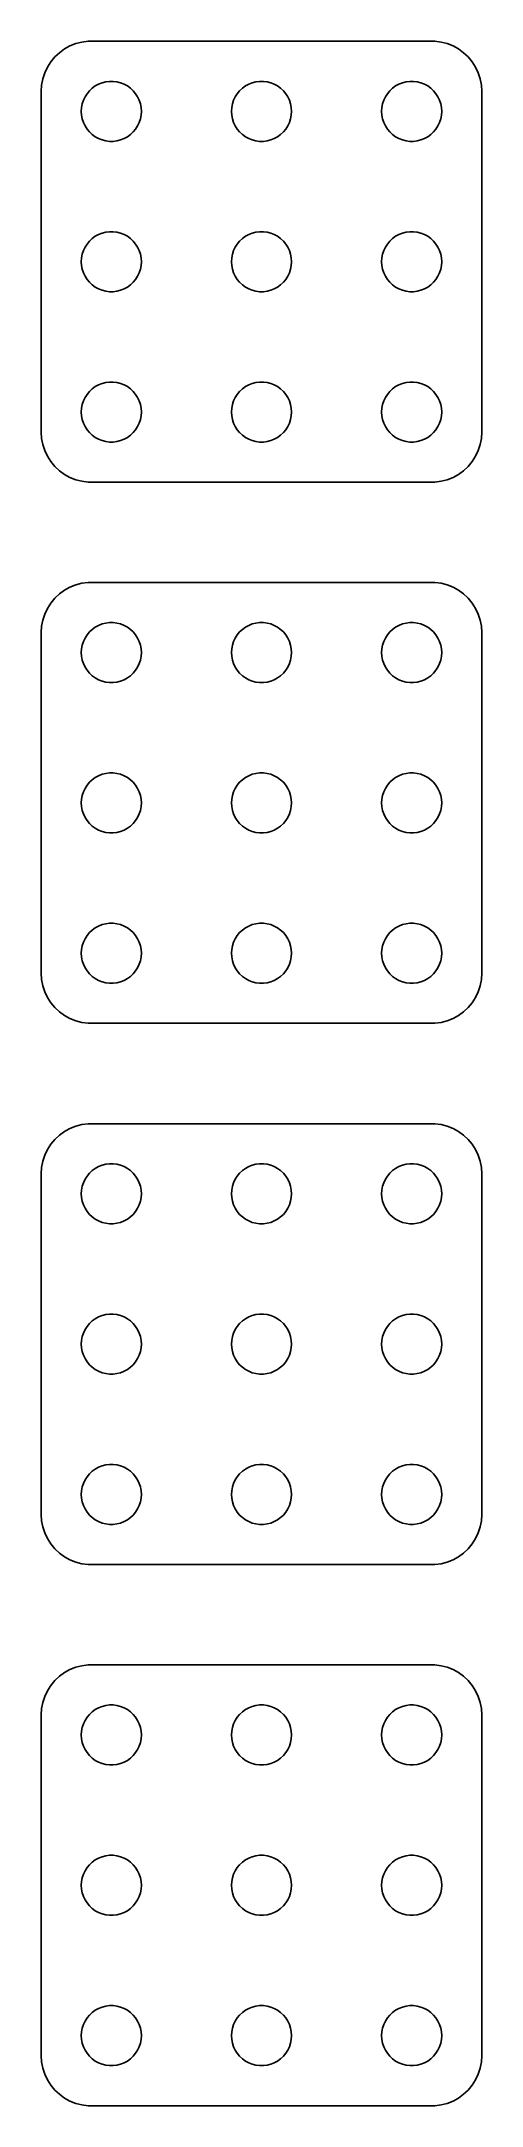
# Model space of a CAD drawing. Header units: metres. Extents: x -22 to 22, y 140 to 346.
import ezdxf

# ---------------------------------------------------------------- set-up
doc = ezdxf.new("R2010")
doc.units = ezdxf.units.M

msp = doc.modelspace()

# ---------------------------------------------------------------- linework, layer by layer
for p, q in [((-20.6448, 344.423), (-21.0451, 343.939)), ((-20.1871, 344.853), (-20.6448, 344.423)), ((-19.6791, 345.222), (-20.1871, 344.853)), ((-19.1289, 345.524), (-19.6791, 345.222)), ((-18.5451, 345.755), (-19.1289, 345.524)), ((-17.9369, 345.911), (-18.5451, 345.755)), ((-17.3139, 345.99), (-17.9369, 345.911)), ((17.3139, 345.99), (-17.3139, 345.99)), ((17.9369, 345.911), (17.3139, 345.99)), ((18.5451, 345.755), (17.9369, 345.911)), ((19.1289, 345.524), (18.5451, 345.755)), ((19.6791, 345.222), (19.1289, 345.524)), ((20.1871, 344.853), (19.6791, 345.222)), ((20.6448, 344.423), (20.1871, 344.853)), ((21.0451, 343.939), (20.6448, 344.423)), ((-21.8429, 342.243), (-21.9606, 341.627)), ((-21.6489, 342.841), (-21.8429, 342.243)), ((-21.3815, 343.409), (-21.6489, 342.841)), ((-21.0451, 343.939), (-21.3815, 343.409)), ((-15.927, 341.853), (-15.5621, 341.947)), ((-15.5621, 341.947), (-15.1884, 341.994)), ((-15.1884, 341.994), (-14.8116, 341.994)), ((-14.8116, 341.994), (-14.4379, 341.947)), ((-14.4379, 341.947), (-14.0729, 341.853)), ((-0.927048, 341.853), (-0.562134, 341.947)), ((-0.562134, 341.947), (-0.18837, 341.994)), ((-0.18837, 341.994), (0.18837, 341.994)), ((0.18837, 341.994), (0.562134, 341.947)), ((0.562134, 341.947), (0.927048, 341.853)), ((14.0729, 341.853), (14.4379, 341.947)), ((14.4379, 341.947), (14.8116, 341.994)), ((14.8116, 341.994), (15.1884, 341.994)), ((15.1884, 341.994), (15.5621, 341.947)), ((15.5621, 341.947), (15.927, 341.853)), ((21.3815, 343.409), (21.0451, 343.939)), ((21.6489, 342.841), (21.3815, 343.409)), ((21.8429, 342.243), (21.6489, 342.841)), ((21.9606, 341.627), (21.8429, 342.243)), ((-21.9606, 341.627), (-22, 341)), ((-22, 341), (-22, 307)), ((-17.9057, 339.746), (-17.7893, 340.104)), ((-17.7893, 340.104), (-17.6289, 340.445)), ((-17.6289, 340.445), (-17.427, 340.763)), ((-17.427, 340.763), (-17.1869, 341.054)), ((-17.1869, 341.054), (-16.9123, 341.312)), ((-16.9123, 341.312), (-16.6075, 341.533)), ((-16.6075, 341.533), (-16.2773, 341.714)), ((-16.2773, 341.714), (-15.927, 341.853)), ((-14.0729, 341.853), (-13.7227, 341.714)), ((-13.7227, 341.714), (-13.3925, 341.533)), ((-13.3925, 341.533), (-13.0877, 341.312)), ((-13.0877, 341.312), (-12.8131, 341.054)), ((-12.8131, 341.054), (-12.5729, 340.763)), ((-12.5729, 340.763), (-12.3711, 340.445)), ((-12.3711, 340.445), (-12.2107, 340.104)), ((-12.2107, 340.104), (-12.0942, 339.746)), ((-2.90575, 339.746), (-2.78932, 340.104)), ((-2.78932, 340.104), (-2.62891, 340.445)), ((-2.62891, 340.445), (-2.42705, 340.763)), ((-2.42705, 340.763), (-2.1869, 341.054)), ((-2.1869, 341.054), (-1.91226, 341.312)), ((-1.91226, 341.312), (-1.60747, 341.533)), ((-1.60747, 341.533), (-1.27733, 341.714)), ((-1.27733, 341.714), (-0.927048, 341.853)), ((0.927048, 341.853), (1.27733, 341.714)), ((1.27733, 341.714), (1.60747, 341.533)), ((1.60747, 341.533), (1.91226, 341.312)), ((1.91226, 341.312), (2.1869, 341.054)), ((2.1869, 341.054), (2.42705, 340.763)), ((2.42705, 340.763), (2.62891, 340.445)), ((2.62891, 340.445), (2.78932, 340.104)), ((2.78932, 340.104), (2.90575, 339.746)), ((12.0942, 339.746), (12.2107, 340.104)), ((12.2107, 340.104), (12.3711, 340.445)), ((12.3711, 340.445), (12.5729, 340.763)), ((12.5729, 340.763), (12.8131, 341.054)), ((12.8131, 341.054), (13.0877, 341.312)), ((13.0877, 341.312), (13.3925, 341.533)), ((13.3925, 341.533), (13.7227, 341.714)), ((13.7227, 341.714), (14.0729, 341.853)), ((15.927, 341.853), (16.2773, 341.714)), ((16.2773, 341.714), (16.6075, 341.533)), ((16.6075, 341.533), (16.9123, 341.312)), ((16.9123, 341.312), (17.1869, 341.054)), ((17.1869, 341.054), (17.427, 340.763)), ((17.427, 340.763), (17.6289, 340.445)), ((17.6289, 340.445), (17.7893, 340.104)), ((17.7893, 340.104), (17.9057, 339.746)), ((22, 341), (21.9606, 341.627)), ((22, 307), (22, 341)), ((-18, 339), (-17.9763, 339.376)), ((-17.9763, 338.624), (-18, 339)), ((-17.9763, 339.376), (-17.9057, 339.746)), ((-17.9057, 338.254), (-17.9763, 338.624)), ((-17.7893, 337.896), (-17.9057, 338.254)), ((-17.6289, 337.555), (-17.7893, 337.896)), ((-12.2107, 337.896), (-12.3711, 337.555)), ((-12.0942, 338.254), (-12.2107, 337.896)), ((-12.0942, 339.746), (-12.0237, 339.376)), ((-12.0237, 338.624), (-12.0942, 338.254)), ((-12.0237, 339.376), (-12, 339)), ((-12, 339), (-12.0237, 338.624)), ((-3, 339), (-2.97633, 339.376)), ((-2.97633, 338.624), (-3, 339)), ((-2.97633, 339.376), (-2.90575, 339.746)), ((-2.90575, 338.254), (-2.97633, 338.624)), ((-2.78932, 337.896), (-2.90575, 338.254)), ((-2.62891, 337.555), (-2.78932, 337.896)), ((2.78932, 337.896), (2.62891, 337.555)), ((2.90575, 338.254), (2.78932, 337.896)), ((2.90575, 339.746), (2.97633, 339.376)), ((2.97633, 338.624), (2.90575, 338.254)), ((2.97633, 339.376), (3, 339)), ((3, 339), (2.97633, 338.624)), ((12, 339), (12.0237, 339.376)), ((12.0237, 338.624), (12, 339)), ((12.0237, 339.376), (12.0942, 339.746)), ((12.0942, 338.254), (12.0237, 338.624)), ((12.2107, 337.896), (12.0942, 338.254)), ((12.3711, 337.555), (12.2107, 337.896)), ((17.7893, 337.896), (17.6289, 337.555)), ((17.9057, 338.254), (17.7893, 337.896)), ((17.9057, 339.746), (17.9763, 339.376)), ((17.9763, 338.624), (17.9057, 338.254)), ((17.9763, 339.376), (18, 339)), ((18, 339), (17.9763, 338.624)), ((-17.427, 337.237), (-17.6289, 337.555)), ((-17.1869, 336.946), (-17.427, 337.237)), ((-16.9123, 336.688), (-17.1869, 336.946)), ((-16.6075, 336.467), (-16.9123, 336.688)), ((-16.2773, 336.286), (-16.6075, 336.467)), ((-15.927, 336.147), (-16.2773, 336.286)), ((-15.5621, 336.053), (-15.927, 336.147)), ((-15.1884, 336.006), (-15.5621, 336.053)), ((-14.8116, 336.006), (-15.1884, 336.006)), ((-14.4379, 336.053), (-14.8116, 336.006)), ((-14.0729, 336.147), (-14.4379, 336.053)), ((-13.7227, 336.286), (-14.0729, 336.147)), ((-13.3925, 336.467), (-13.7227, 336.286)), ((-13.0877, 336.688), (-13.3925, 336.467)), ((-12.8131, 336.946), (-13.0877, 336.688)), ((-12.5729, 337.237), (-12.8131, 336.946)), ((-12.3711, 337.555), (-12.5729, 337.237)), ((-2.42705, 337.237), (-2.62891, 337.555)), ((-2.1869, 336.946), (-2.42705, 337.237)), ((-1.91226, 336.688), (-2.1869, 336.946)), ((-1.60747, 336.467), (-1.91226, 336.688)), ((-1.27733, 336.286), (-1.60747, 336.467)), ((-0.927048, 336.147), (-1.27733, 336.286)), ((-0.562134, 336.053), (-0.927048, 336.147)), ((-0.18837, 336.006), (-0.562134, 336.053)), ((0.18837, 336.006), (-0.18837, 336.006)), ((0.562134, 336.053), (0.18837, 336.006)), ((0.927048, 336.147), (0.562134, 336.053)), ((1.27733, 336.286), (0.927048, 336.147)), ((1.60747, 336.467), (1.27733, 336.286)), ((1.91226, 336.688), (1.60747, 336.467)), ((2.1869, 336.946), (1.91226, 336.688)), ((2.42705, 337.237), (2.1869, 336.946)), ((2.62891, 337.555), (2.42705, 337.237)), ((12.5729, 337.237), (12.3711, 337.555)), ((12.8131, 336.946), (12.5729, 337.237)), ((13.0877, 336.688), (12.8131, 336.946)), ((13.3925, 336.467), (13.0877, 336.688)), ((13.7227, 336.286), (13.3925, 336.467)), ((14.0729, 336.147), (13.7227, 336.286)), ((14.4379, 336.053), (14.0729, 336.147)), ((14.8116, 336.006), (14.4379, 336.053)), ((15.1884, 336.006), (14.8116, 336.006)), ((15.5621, 336.053), (15.1884, 336.006)), ((15.927, 336.147), (15.5621, 336.053)), ((16.2773, 336.286), (15.927, 336.147)), ((16.6075, 336.467), (16.2773, 336.286)), ((16.9123, 336.688), (16.6075, 336.467)), ((17.1869, 336.946), (16.9123, 336.688)), ((17.427, 337.237), (17.1869, 336.946)), ((17.6289, 337.555), (17.427, 337.237)), ((-17.6289, 325.445), (-17.427, 325.763)), ((-17.427, 325.763), (-17.1869, 326.054)), ((-17.1869, 326.054), (-16.9123, 326.312)), ((-16.9123, 326.312), (-16.6075, 326.533)), ((-16.6075, 326.533), (-16.2773, 326.714)), ((-16.2773, 326.714), (-15.927, 326.853)), ((-15.927, 326.853), (-15.5621, 326.947)), ((-15.5621, 326.947), (-15.1884, 326.994)), ((-15.1884, 326.994), (-14.8116, 326.994)), ((-14.8116, 326.994), (-14.4379, 326.947)), ((-14.4379, 326.947), (-14.0729, 326.853)), ((-14.0729, 326.853), (-13.7227, 326.714)), ((-13.7227, 326.714), (-13.3925, 326.533)), ((-13.3925, 326.533), (-13.0877, 326.312)), ((-13.0877, 326.312), (-12.8131, 326.054)), ((-12.8131, 326.054), (-12.5729, 325.763)), ((-12.5729, 325.763), (-12.3711, 325.445)), ((-2.62891, 325.445), (-2.42705, 325.763)), ((-2.42705, 325.763), (-2.1869, 326.054)), ((-2.1869, 326.054), (-1.91226, 326.312)), ((-1.91226, 326.312), (-1.60747, 326.533)), ((-1.60747, 326.533), (-1.27733, 326.714)), ((-1.27733, 326.714), (-0.927048, 326.853)), ((-0.927048, 326.853), (-0.562134, 326.947)), ((-0.562134, 326.947), (-0.18837, 326.994)), ((-0.18837, 326.994), (0.18837, 326.994)), ((0.18837, 326.994), (0.562134, 326.947)), ((0.562134, 326.947), (0.927048, 326.853)), ((0.927048, 326.853), (1.27733, 326.714)), ((1.27733, 326.714), (1.60747, 326.533)), ((1.60747, 326.533), (1.91226, 326.312)), ((1.91226, 326.312), (2.1869, 326.054)), ((2.1869, 326.054), (2.42705, 325.763)), ((2.42705, 325.763), (2.62891, 325.445)), ((12.3711, 325.445), (12.5729, 325.763)), ((12.5729, 325.763), (12.8131, 326.054)), ((12.8131, 326.054), (13.0877, 326.312)), ((13.0877, 326.312), (13.3925, 326.533)), ((13.3925, 326.533), (13.7227, 326.714)), ((13.7227, 326.714), (14.0729, 326.853)), ((14.0729, 326.853), (14.4379, 326.947)), ((14.4379, 326.947), (14.8116, 326.994)), ((14.8116, 326.994), (15.1884, 326.994)), ((15.1884, 326.994), (15.5621, 326.947)), ((15.5621, 326.947), (15.927, 326.853)), ((15.927, 326.853), (16.2773, 326.714)), ((16.2773, 326.714), (16.6075, 326.533)), ((16.6075, 326.533), (16.9123, 326.312)), ((16.9123, 326.312), (17.1869, 326.054)), ((17.1869, 326.054), (17.427, 325.763)), ((17.427, 325.763), (17.6289, 325.445)), ((-18, 324), (-17.9763, 324.376)), ((-17.9763, 323.624), (-18, 324)), ((-17.9763, 324.376), (-17.9057, 324.746)), ((-17.9057, 323.254), (-17.9763, 323.624)), ((-17.9057, 324.746), (-17.7893, 325.104)), ((-17.7893, 325.104), (-17.6289, 325.445)), ((-12.3711, 325.445), (-12.2107, 325.104)), ((-12.2107, 325.104), (-12.0942, 324.746)), ((-12.0942, 324.746), (-12.0237, 324.376)), ((-12.0237, 323.624), (-12.0942, 323.254)), ((-12.0237, 324.376), (-12, 324)), ((-12, 324), (-12.0237, 323.624)), ((-3, 324), (-2.97633, 324.376)), ((-2.97633, 323.624), (-3, 324)), ((-2.97633, 324.376), (-2.90575, 324.746)), ((-2.90575, 323.254), (-2.97633, 323.624)), ((-2.90575, 324.746), (-2.78932, 325.104)), ((-2.78932, 325.104), (-2.62891, 325.445)), ((2.62891, 325.445), (2.78932, 325.104)), ((2.78932, 325.104), (2.90575, 324.746)), ((2.90575, 324.746), (2.97633, 324.376)), ((2.97633, 323.624), (2.90575, 323.254)), ((2.97633, 324.376), (3, 324)), ((3, 324), (2.97633, 323.624)), ((12, 324), (12.0237, 324.376)), ((12.0237, 323.624), (12, 324)), ((12.0237, 324.376), (12.0942, 324.746)), ((12.0942, 323.254), (12.0237, 323.624)), ((12.0942, 324.746), (12.2107, 325.104)), ((12.2107, 325.104), (12.3711, 325.445)), ((17.6289, 325.445), (17.7893, 325.104)), ((17.7893, 325.104), (17.9057, 324.746)), ((17.9057, 324.746), (17.9763, 324.376)), ((17.9763, 323.624), (17.9057, 323.254)), ((17.9763, 324.376), (18, 324)), ((18, 324), (17.9763, 323.624)), ((-17.7893, 322.896), (-17.9057, 323.254)), ((-17.6289, 322.555), (-17.7893, 322.896)), ((-17.427, 322.237), (-17.6289, 322.555)), ((-17.1869, 321.946), (-17.427, 322.237)), ((-16.9123, 321.688), (-17.1869, 321.946)), ((-16.6075, 321.467), (-16.9123, 321.688)), ((-16.2773, 321.286), (-16.6075, 321.467)), ((-13.3925, 321.467), (-13.7227, 321.286)), ((-13.0877, 321.688), (-13.3925, 321.467)), ((-12.8131, 321.946), (-13.0877, 321.688)), ((-12.5729, 322.237), (-12.8131, 321.946)), ((-12.3711, 322.555), (-12.5729, 322.237)), ((-12.2107, 322.896), (-12.3711, 322.555)), ((-12.0942, 323.254), (-12.2107, 322.896)), ((-2.78932, 322.896), (-2.90575, 323.254)), ((-2.62891, 322.555), (-2.78932, 322.896)), ((-2.42705, 322.237), (-2.62891, 322.555)), ((-2.1869, 321.946), (-2.42705, 322.237)), ((-1.91226, 321.688), (-2.1869, 321.946)), ((-1.60747, 321.467), (-1.91226, 321.688)), ((-1.27733, 321.286), (-1.60747, 321.467)), ((1.60747, 321.467), (1.27733, 321.286)), ((1.91226, 321.688), (1.60747, 321.467)), ((2.1869, 321.946), (1.91226, 321.688)), ((2.42705, 322.237), (2.1869, 321.946)), ((2.62891, 322.555), (2.42705, 322.237)), ((2.78932, 322.896), (2.62891, 322.555)), ((2.90575, 323.254), (2.78932, 322.896)), ((12.2107, 322.896), (12.0942, 323.254)), ((12.3711, 322.555), (12.2107, 322.896)), ((12.5729, 322.237), (12.3711, 322.555)), ((12.8131, 321.946), (12.5729, 322.237)), ((13.0877, 321.688), (12.8131, 321.946)), ((13.3925, 321.467), (13.0877, 321.688)), ((13.7227, 321.286), (13.3925, 321.467)), ((16.6075, 321.467), (16.2773, 321.286)), ((16.9123, 321.688), (16.6075, 321.467)), ((17.1869, 321.946), (16.9123, 321.688)), ((17.427, 322.237), (17.1869, 321.946)), ((17.6289, 322.555), (17.427, 322.237)), ((17.7893, 322.896), (17.6289, 322.555)), ((17.9057, 323.254), (17.7893, 322.896)), ((-15.927, 321.147), (-16.2773, 321.286)), ((-15.5621, 321.053), (-15.927, 321.147)), ((-15.1884, 321.006), (-15.5621, 321.053)), ((-14.8116, 321.006), (-15.1884, 321.006)), ((-14.4379, 321.053), (-14.8116, 321.006)), ((-14.0729, 321.147), (-14.4379, 321.053)), ((-13.7227, 321.286), (-14.0729, 321.147)), ((-0.927048, 321.147), (-1.27733, 321.286)), ((-0.562134, 321.053), (-0.927048, 321.147)), ((-0.18837, 321.006), (-0.562134, 321.053)), ((0.18837, 321.006), (-0.18837, 321.006)), ((0.562134, 321.053), (0.18837, 321.006)), ((0.927048, 321.147), (0.562134, 321.053)), ((1.27733, 321.286), (0.927048, 321.147)), ((14.0729, 321.147), (13.7227, 321.286)), ((14.4379, 321.053), (14.0729, 321.147)), ((14.8116, 321.006), (14.4379, 321.053)), ((15.1884, 321.006), (14.8116, 321.006)), ((15.5621, 321.053), (15.1884, 321.006)), ((15.927, 321.147), (15.5621, 321.053)), ((16.2773, 321.286), (15.927, 321.147)), ((-17.427, 310.763), (-17.1869, 311.054)), ((-17.1869, 311.054), (-16.9123, 311.312)), ((-16.9123, 311.312), (-16.6075, 311.533)), ((-16.6075, 311.533), (-16.2773, 311.714)), ((-16.2773, 311.714), (-15.927, 311.853)), ((-15.927, 311.853), (-15.5621, 311.947)), ((-15.5621, 311.947), (-15.1884, 311.994)), ((-15.1884, 311.994), (-14.8116, 311.994)), ((-14.8116, 311.994), (-14.4379, 311.947)), ((-14.4379, 311.947), (-14.0729, 311.853)), ((-14.0729, 311.853), (-13.7227, 311.714)), ((-13.7227, 311.714), (-13.3925, 311.533)), ((-13.3925, 311.533), (-13.0877, 311.312)), ((-13.0877, 311.312), (-12.8131, 311.054)), ((-12.8131, 311.054), (-12.5729, 310.763)), ((-2.42705, 310.763), (-2.1869, 311.054)), ((-2.1869, 311.054), (-1.91226, 311.312)), ((-1.91226, 311.312), (-1.60747, 311.533)), ((-1.60747, 311.533), (-1.27733, 311.714)), ((-1.27733, 311.714), (-0.927048, 311.853)), ((-0.927048, 311.853), (-0.562134, 311.947)), ((-0.562134, 311.947), (-0.18837, 311.994)), ((-0.18837, 311.994), (0.18837, 311.994)), ((0.18837, 311.994), (0.562134, 311.947)), ((0.562134, 311.947), (0.927048, 311.853)), ((0.927048, 311.853), (1.27733, 311.714)), ((1.27733, 311.714), (1.60747, 311.533)), ((1.60747, 311.533), (1.91226, 311.312)), ((1.91226, 311.312), (2.1869, 311.054)), ((2.1869, 311.054), (2.42705, 310.763)), ((12.5729, 310.763), (12.8131, 311.054)), ((12.8131, 311.054), (13.0877, 311.312)), ((13.0877, 311.312), (13.3925, 311.533)), ((13.3925, 311.533), (13.7227, 311.714)), ((13.7227, 311.714), (14.0729, 311.853)), ((14.0729, 311.853), (14.4379, 311.947)), ((14.4379, 311.947), (14.8116, 311.994)), ((14.8116, 311.994), (15.1884, 311.994)), ((15.1884, 311.994), (15.5621, 311.947)), ((15.5621, 311.947), (15.927, 311.853)), ((15.927, 311.853), (16.2773, 311.714)), ((16.2773, 311.714), (16.6075, 311.533)), ((16.6075, 311.533), (16.9123, 311.312)), ((16.9123, 311.312), (17.1869, 311.054)), ((17.1869, 311.054), (17.427, 310.763)), ((-18, 309), (-17.9763, 309.376)), ((-17.9763, 308.624), (-18, 309)), ((-17.9763, 309.376), (-17.9057, 309.746)), ((-17.9057, 309.746), (-17.7893, 310.104)), ((-17.7893, 310.104), (-17.6289, 310.445)), ((-17.6289, 310.445), (-17.427, 310.763)), ((-12.5729, 310.763), (-12.3711, 310.445)), ((-12.3711, 310.445), (-12.2107, 310.104)), ((-12.2107, 310.104), (-12.0942, 309.746)), ((-12.0942, 309.746), (-12.0237, 309.376)), ((-12.0237, 309.376), (-12, 309)), ((-12, 309), (-12.0237, 308.624)), ((-3, 309), (-2.97633, 309.376)), ((-2.97633, 308.624), (-3, 309)), ((-2.97633, 309.376), (-2.90575, 309.746)), ((-2.90575, 309.746), (-2.78932, 310.104)), ((-2.78932, 310.104), (-2.62891, 310.445)), ((-2.62891, 310.445), (-2.42705, 310.763)), ((2.42705, 310.763), (2.62891, 310.445)), ((2.62891, 310.445), (2.78932, 310.104)), ((2.78932, 310.104), (2.90575, 309.746)), ((2.90575, 309.746), (2.97633, 309.376)), ((2.97633, 309.376), (3, 309)), ((3, 309), (2.97633, 308.624)), ((12, 309), (12.0237, 309.376)), ((12.0237, 308.624), (12, 309)), ((12.0237, 309.376), (12.0942, 309.746)), ((12.0942, 309.746), (12.2107, 310.104)), ((12.2107, 310.104), (12.3711, 310.445)), ((12.3711, 310.445), (12.5729, 310.763)), ((17.427, 310.763), (17.6289, 310.445)), ((17.6289, 310.445), (17.7893, 310.104)), ((17.7893, 310.104), (17.9057, 309.746)), ((17.9057, 309.746), (17.9763, 309.376)), ((17.9763, 309.376), (18, 309)), ((18, 309), (17.9763, 308.624)), ((-22, 307), (-21.9606, 306.373)), ((-17.9057, 308.254), (-17.9763, 308.624)), ((-17.7893, 307.896), (-17.9057, 308.254)), ((-17.6289, 307.555), (-17.7893, 307.896)), ((-17.427, 307.237), (-17.6289, 307.555)), ((-17.1869, 306.946), (-17.427, 307.237)), ((-16.9123, 306.688), (-17.1869, 306.946)), ((-12.8131, 306.946), (-13.0877, 306.688)), ((-12.5729, 307.237), (-12.8131, 306.946)), ((-12.3711, 307.555), (-12.5729, 307.237)), ((-12.2107, 307.896), (-12.3711, 307.555)), ((-12.0942, 308.254), (-12.2107, 307.896)), ((-12.0237, 308.624), (-12.0942, 308.254)), ((-2.90575, 308.254), (-2.97633, 308.624)), ((-2.78932, 307.896), (-2.90575, 308.254)), ((-2.62891, 307.555), (-2.78932, 307.896)), ((-2.42705, 307.237), (-2.62891, 307.555)), ((-2.1869, 306.946), (-2.42705, 307.237)), ((-1.91226, 306.688), (-2.1869, 306.946)), ((2.1869, 306.946), (1.91226, 306.688)), ((2.42705, 307.237), (2.1869, 306.946)), ((2.62891, 307.555), (2.42705, 307.237)), ((2.78932, 307.896), (2.62891, 307.555)), ((2.90575, 308.254), (2.78932, 307.896)), ((2.97633, 308.624), (2.90575, 308.254)), ((12.0942, 308.254), (12.0237, 308.624)), ((12.2107, 307.896), (12.0942, 308.254)), ((12.3711, 307.555), (12.2107, 307.896)), ((12.5729, 307.237), (12.3711, 307.555)), ((12.8131, 306.946), (12.5729, 307.237)), ((13.0877, 306.688), (12.8131, 306.946)), ((17.1869, 306.946), (16.9123, 306.688)), ((17.427, 307.237), (17.1869, 306.946)), ((17.6289, 307.555), (17.427, 307.237)), ((17.7893, 307.896), (17.6289, 307.555)), ((17.9057, 308.254), (17.7893, 307.896)), ((17.9763, 308.624), (17.9057, 308.254)), ((21.9606, 306.373), (22, 307)), ((-21.9606, 306.373), (-21.8429, 305.757)), ((-21.8429, 305.757), (-21.6489, 305.159)), ((-21.6489, 305.159), (-21.3815, 304.591)), ((-16.6075, 306.467), (-16.9123, 306.688)), ((-16.2773, 306.286), (-16.6075, 306.467)), ((-15.927, 306.147), (-16.2773, 306.286)), ((-15.5621, 306.053), (-15.927, 306.147)), ((-15.1884, 306.006), (-15.5621, 306.053)), ((-14.8116, 306.006), (-15.1884, 306.006)), ((-14.4379, 306.053), (-14.8116, 306.006)), ((-14.0729, 306.147), (-14.4379, 306.053)), ((-13.7227, 306.286), (-14.0729, 306.147)), ((-13.3925, 306.467), (-13.7227, 306.286)), ((-13.0877, 306.688), (-13.3925, 306.467)), ((-1.60747, 306.467), (-1.91226, 306.688)), ((-1.27733, 306.286), (-1.60747, 306.467)), ((-0.927048, 306.147), (-1.27733, 306.286)), ((-0.562134, 306.053), (-0.927048, 306.147)), ((-0.18837, 306.006), (-0.562134, 306.053)), ((0.18837, 306.006), (-0.18837, 306.006)), ((0.562134, 306.053), (0.18837, 306.006)), ((0.927048, 306.147), (0.562134, 306.053)), ((1.27733, 306.286), (0.927048, 306.147)), ((1.60747, 306.467), (1.27733, 306.286)), ((1.91226, 306.688), (1.60747, 306.467)), ((13.3925, 306.467), (13.0877, 306.688)), ((13.7227, 306.286), (13.3925, 306.467)), ((14.0729, 306.147), (13.7227, 306.286)), ((14.4379, 306.053), (14.0729, 306.147)), ((14.8116, 306.006), (14.4379, 306.053)), ((15.1884, 306.006), (14.8116, 306.006)), ((15.5621, 306.053), (15.1884, 306.006)), ((15.927, 306.147), (15.5621, 306.053)), ((16.2773, 306.286), (15.927, 306.147)), ((16.6075, 306.467), (16.2773, 306.286)), ((16.9123, 306.688), (16.6075, 306.467)), ((21.3815, 304.591), (21.6489, 305.159)), ((21.6489, 305.159), (21.8429, 305.757)), ((21.8429, 305.757), (21.9606, 306.373)), ((-21.3815, 304.591), (-21.0451, 304.061)), ((-21.0451, 304.061), (-20.6448, 303.577)), ((-20.6448, 303.577), (-20.1871, 303.147)), ((-20.1871, 303.147), (-19.6791, 302.778)), ((19.6791, 302.778), (20.1871, 303.147)), ((20.1871, 303.147), (20.6448, 303.577)), ((20.6448, 303.577), (21.0451, 304.061)), ((21.0451, 304.061), (21.3815, 304.591)), ((-19.6791, 302.778), (-19.1289, 302.476)), ((-19.1289, 302.476), (-18.5451, 302.245)), ((-18.5451, 302.245), (-17.9369, 302.089)), ((-17.9369, 302.089), (-17.3139, 302.01)), ((-17.3139, 302.01), (17.3139, 302.01)), ((17.3139, 302.01), (17.9369, 302.089)), ((17.9369, 302.089), (18.5451, 302.245)), ((18.5451, 302.245), (19.1289, 302.476)), ((19.1289, 302.476), (19.6791, 302.778)), ((-20.1871, 290.853), (-20.6448, 290.423)), ((-19.6791, 291.222), (-20.1871, 290.853)), ((-19.1289, 291.524), (-19.6791, 291.222)), ((-18.5451, 291.755), (-19.1289, 291.524)), ((-17.9369, 291.911), (-18.5451, 291.755)), ((-17.3139, 291.99), (-17.9369, 291.911)), ((17.3139, 291.99), (-17.3139, 291.99)), ((17.9369, 291.911), (17.3139, 291.99)), ((18.5451, 291.755), (17.9369, 291.911)), ((19.1289, 291.524), (18.5451, 291.755)), ((19.6791, 291.222), (19.1289, 291.524)), ((20.1871, 290.853), (19.6791, 291.222)), ((20.6448, 290.423), (20.1871, 290.853)), ((-21.6489, 288.841), (-21.8429, 288.243)), ((-21.3815, 289.409), (-21.6489, 288.841)), ((-21.0451, 289.939), (-21.3815, 289.409)), ((-20.6448, 290.423), (-21.0451, 289.939)), ((21.0451, 289.939), (20.6448, 290.423)), ((21.3815, 289.409), (21.0451, 289.939)), ((21.6489, 288.841), (21.3815, 289.409)), ((21.8429, 288.243), (21.6489, 288.841)), ((-21.9606, 287.627), (-22, 287)), ((-22, 287), (-22, 253)), ((-21.8429, 288.243), (-21.9606, 287.627)), ((-17.7893, 286.104), (-17.6289, 286.445)), ((-17.6289, 286.445), (-17.427, 286.763)), ((-17.427, 286.763), (-17.1869, 287.054)), ((-17.1869, 287.054), (-16.9123, 287.312)), ((-16.9123, 287.312), (-16.6075, 287.533)), ((-16.6075, 287.533), (-16.2773, 287.714)), ((-16.2773, 287.714), (-15.927, 287.853)), ((-15.927, 287.853), (-15.5621, 287.947)), ((-15.5621, 287.947), (-15.1884, 287.994)), ((-15.1884, 287.994), (-14.8116, 287.994)), ((-14.8116, 287.994), (-14.4379, 287.947)), ((-14.4379, 287.947), (-14.0729, 287.853)), ((-14.0729, 287.853), (-13.7227, 287.714)), ((-13.7227, 287.714), (-13.3925, 287.533)), ((-13.3925, 287.533), (-13.0877, 287.312)), ((-13.0877, 287.312), (-12.8131, 287.054)), ((-12.8131, 287.054), (-12.5729, 286.763)), ((-12.5729, 286.763), (-12.3711, 286.445)), ((-12.3711, 286.445), (-12.2107, 286.104)), ((-2.78932, 286.104), (-2.62891, 286.445)), ((-2.62891, 286.445), (-2.42705, 286.763)), ((-2.42705, 286.763), (-2.1869, 287.054)), ((-2.1869, 287.054), (-1.91226, 287.312)), ((-1.91226, 287.312), (-1.60747, 287.533)), ((-1.60747, 287.533), (-1.27733, 287.714)), ((-1.27733, 287.714), (-0.927048, 287.853)), ((-0.927048, 287.853), (-0.562134, 287.947)), ((-0.562134, 287.947), (-0.18837, 287.994)), ((-0.18837, 287.994), (0.18837, 287.994)), ((0.18837, 287.994), (0.562134, 287.947)), ((0.562134, 287.947), (0.927048, 287.853)), ((0.927048, 287.853), (1.27733, 287.714)), ((1.27733, 287.714), (1.60747, 287.533)), ((1.60747, 287.533), (1.91226, 287.312)), ((1.91226, 287.312), (2.1869, 287.054)), ((2.1869, 287.054), (2.42705, 286.763)), ((2.42705, 286.763), (2.62891, 286.445)), ((2.62891, 286.445), (2.78932, 286.104)), ((12.2107, 286.104), (12.3711, 286.445)), ((12.3711, 286.445), (12.5729, 286.763)), ((12.5729, 286.763), (12.8131, 287.054)), ((12.8131, 287.054), (13.0877, 287.312)), ((13.0877, 287.312), (13.3925, 287.533)), ((13.3925, 287.533), (13.7227, 287.714)), ((13.7227, 287.714), (14.0729, 287.853)), ((14.0729, 287.853), (14.4379, 287.947)), ((14.4379, 287.947), (14.8116, 287.994)), ((14.8116, 287.994), (15.1884, 287.994)), ((15.1884, 287.994), (15.5621, 287.947)), ((15.5621, 287.947), (15.927, 287.853)), ((15.927, 287.853), (16.2773, 287.714)), ((16.2773, 287.714), (16.6075, 287.533)), ((16.6075, 287.533), (16.9123, 287.312)), ((16.9123, 287.312), (17.1869, 287.054)), ((17.1869, 287.054), (17.427, 286.763)), ((17.427, 286.763), (17.6289, 286.445)), ((17.6289, 286.445), (17.7893, 286.104)), ((21.9606, 287.627), (21.8429, 288.243)), ((22, 287), (21.9606, 287.627)), ((22, 253), (22, 287)), ((-18, 285), (-17.9763, 285.376)), ((-17.9763, 284.624), (-18, 285)), ((-17.9763, 285.376), (-17.9057, 285.746)), ((-17.9057, 284.254), (-17.9763, 284.624)), ((-17.9057, 285.746), (-17.7893, 286.104)), ((-17.7893, 283.896), (-17.9057, 284.254)), ((-12.2107, 286.104), (-12.0942, 285.746)), ((-12.0942, 284.254), (-12.2107, 283.896)), ((-12.0942, 285.746), (-12.0237, 285.376)), ((-12.0237, 284.624), (-12.0942, 284.254)), ((-12.0237, 285.376), (-12, 285)), ((-12, 285), (-12.0237, 284.624)), ((-3, 285), (-2.97633, 285.376)), ((-2.97633, 284.624), (-3, 285)), ((-2.97633, 285.376), (-2.90575, 285.746)), ((-2.90575, 284.254), (-2.97633, 284.624)), ((-2.90575, 285.746), (-2.78932, 286.104)), ((-2.78932, 283.896), (-2.90575, 284.254)), ((2.78932, 286.104), (2.90575, 285.746)), ((2.90575, 284.254), (2.78932, 283.896)), ((2.90575, 285.746), (2.97633, 285.376)), ((2.97633, 284.624), (2.90575, 284.254)), ((2.97633, 285.376), (3, 285)), ((3, 285), (2.97633, 284.624)), ((12, 285), (12.0237, 285.376)), ((12.0237, 284.624), (12, 285)), ((12.0237, 285.376), (12.0942, 285.746)), ((12.0942, 284.254), (12.0237, 284.624)), ((12.0942, 285.746), (12.2107, 286.104)), ((12.2107, 283.896), (12.0942, 284.254)), ((17.7893, 286.104), (17.9057, 285.746)), ((17.9057, 284.254), (17.7893, 283.896)), ((17.9057, 285.746), (17.9763, 285.376)), ((17.9763, 284.624), (17.9057, 284.254)), ((17.9763, 285.376), (18, 285)), ((18, 285), (17.9763, 284.624)), ((-17.6289, 283.555), (-17.7893, 283.896)), ((-17.427, 283.237), (-17.6289, 283.555)), ((-17.1869, 282.946), (-17.427, 283.237)), ((-16.9123, 282.688), (-17.1869, 282.946)), ((-16.6075, 282.467), (-16.9123, 282.688)), ((-16.2773, 282.286), (-16.6075, 282.467)), ((-15.927, 282.147), (-16.2773, 282.286)), ((-13.7227, 282.286), (-14.0729, 282.147)), ((-13.3925, 282.467), (-13.7227, 282.286)), ((-13.0877, 282.688), (-13.3925, 282.467)), ((-12.8131, 282.946), (-13.0877, 282.688)), ((-12.5729, 283.237), (-12.8131, 282.946)), ((-12.3711, 283.555), (-12.5729, 283.237)), ((-12.2107, 283.896), (-12.3711, 283.555)), ((-2.62891, 283.555), (-2.78932, 283.896)), ((-2.42705, 283.237), (-2.62891, 283.555)), ((-2.1869, 282.946), (-2.42705, 283.237)), ((-1.91226, 282.688), (-2.1869, 282.946)), ((-1.60747, 282.467), (-1.91226, 282.688)), ((-1.27733, 282.286), (-1.60747, 282.467)), ((-0.927048, 282.147), (-1.27733, 282.286)), ((1.27733, 282.286), (0.927048, 282.147)), ((1.60747, 282.467), (1.27733, 282.286)), ((1.91226, 282.688), (1.60747, 282.467)), ((2.1869, 282.946), (1.91226, 282.688)), ((2.42705, 283.237), (2.1869, 282.946)), ((2.62891, 283.555), (2.42705, 283.237)), ((2.78932, 283.896), (2.62891, 283.555)), ((12.3711, 283.555), (12.2107, 283.896)), ((12.5729, 283.237), (12.3711, 283.555)), ((12.8131, 282.946), (12.5729, 283.237)), ((13.0877, 282.688), (12.8131, 282.946)), ((13.3925, 282.467), (13.0877, 282.688)), ((13.7227, 282.286), (13.3925, 282.467)), ((14.0729, 282.147), (13.7227, 282.286)), ((16.2773, 282.286), (15.927, 282.147)), ((16.6075, 282.467), (16.2773, 282.286)), ((16.9123, 282.688), (16.6075, 282.467)), ((17.1869, 282.946), (16.9123, 282.688)), ((17.427, 283.237), (17.1869, 282.946)), ((17.6289, 283.555), (17.427, 283.237)), ((17.7893, 283.896), (17.6289, 283.555)), ((-15.5621, 282.053), (-15.927, 282.147)), ((-15.1884, 282.006), (-15.5621, 282.053)), ((-14.8116, 282.006), (-15.1884, 282.006)), ((-14.4379, 282.053), (-14.8116, 282.006)), ((-14.0729, 282.147), (-14.4379, 282.053)), ((-0.562134, 282.053), (-0.927048, 282.147)), ((-0.18837, 282.006), (-0.562134, 282.053)), ((0.18837, 282.006), (-0.18837, 282.006)), ((0.562134, 282.053), (0.18837, 282.006)), ((0.927048, 282.147), (0.562134, 282.053)), ((14.4379, 282.053), (14.0729, 282.147)), ((14.8116, 282.006), (14.4379, 282.053)), ((15.1884, 282.006), (14.8116, 282.006)), ((15.5621, 282.053), (15.1884, 282.006)), ((15.927, 282.147), (15.5621, 282.053)), ((-17.427, 271.763), (-17.1869, 272.054)), ((-17.1869, 272.054), (-16.9123, 272.312)), ((-16.9123, 272.312), (-16.6075, 272.533)), ((-16.6075, 272.533), (-16.2773, 272.714)), ((-16.2773, 272.714), (-15.927, 272.853)), ((-15.927, 272.853), (-15.5621, 272.947)), ((-15.5621, 272.947), (-15.1884, 272.994)), ((-15.1884, 272.994), (-14.8116, 272.994)), ((-14.8116, 272.994), (-14.4379, 272.947)), ((-14.4379, 272.947), (-14.0729, 272.853)), ((-14.0729, 272.853), (-13.7227, 272.714)), ((-13.7227, 272.714), (-13.3925, 272.533)), ((-13.3925, 272.533), (-13.0877, 272.312)), ((-13.0877, 272.312), (-12.8131, 272.054)), ((-12.8131, 272.054), (-12.5729, 271.763)), ((-2.42705, 271.763), (-2.1869, 272.054)), ((-2.1869, 272.054), (-1.91226, 272.312)), ((-1.91226, 272.312), (-1.60747, 272.533)), ((-1.60747, 272.533), (-1.27733, 272.714)), ((-1.27733, 272.714), (-0.927048, 272.853)), ((-0.927048, 272.853), (-0.562134, 272.947)), ((-0.562134, 272.947), (-0.18837, 272.994)), ((-0.18837, 272.994), (0.18837, 272.994)), ((0.18837, 272.994), (0.562134, 272.947)), ((0.562134, 272.947), (0.927048, 272.853)), ((0.927048, 272.853), (1.27733, 272.714)), ((1.27733, 272.714), (1.60747, 272.533)), ((1.60747, 272.533), (1.91226, 272.312)), ((1.91226, 272.312), (2.1869, 272.054)), ((2.1869, 272.054), (2.42705, 271.763)), ((12.5729, 271.763), (12.8131, 272.054)), ((12.8131, 272.054), (13.0877, 272.312)), ((13.0877, 272.312), (13.3925, 272.533)), ((13.3925, 272.533), (13.7227, 272.714)), ((13.7227, 272.714), (14.0729, 272.853)), ((14.0729, 272.853), (14.4379, 272.947)), ((14.4379, 272.947), (14.8116, 272.994)), ((14.8116, 272.994), (15.1884, 272.994)), ((15.1884, 272.994), (15.5621, 272.947)), ((15.5621, 272.947), (15.927, 272.853)), ((15.927, 272.853), (16.2773, 272.714)), ((16.2773, 272.714), (16.6075, 272.533)), ((16.6075, 272.533), (16.9123, 272.312)), ((16.9123, 272.312), (17.1869, 272.054)), ((17.1869, 272.054), (17.427, 271.763)), ((-18, 270), (-17.9763, 270.376)), ((-17.9763, 269.624), (-18, 270)), ((-17.9763, 270.376), (-17.9057, 270.746)), ((-17.9057, 270.746), (-17.7893, 271.104)), ((-17.7893, 271.104), (-17.6289, 271.445)), ((-17.6289, 271.445), (-17.427, 271.763)), ((-12.5729, 271.763), (-12.3711, 271.445)), ((-12.3711, 271.445), (-12.2107, 271.104)), ((-12.2107, 271.104), (-12.0942, 270.746)), ((-12.0942, 270.746), (-12.0237, 270.376)), ((-12.0237, 270.376), (-12, 270)), ((-12, 270), (-12.0237, 269.624)), ((-3, 270), (-2.97633, 270.376)), ((-2.97633, 269.624), (-3, 270)), ((-2.97633, 270.376), (-2.90575, 270.746)), ((-2.90575, 270.746), (-2.78932, 271.104)), ((-2.78932, 271.104), (-2.62891, 271.445)), ((-2.62891, 271.445), (-2.42705, 271.763)), ((2.42705, 271.763), (2.62891, 271.445)), ((2.62891, 271.445), (2.78932, 271.104)), ((2.78932, 271.104), (2.90575, 270.746)), ((2.90575, 270.746), (2.97633, 270.376)), ((2.97633, 270.376), (3, 270)), ((3, 270), (2.97633, 269.624)), ((12, 270), (12.0237, 270.376)), ((12.0237, 269.624), (12, 270)), ((12.0237, 270.376), (12.0942, 270.746)), ((12.0942, 270.746), (12.2107, 271.104)), ((12.2107, 271.104), (12.3711, 271.445)), ((12.3711, 271.445), (12.5729, 271.763)), ((17.427, 271.763), (17.6289, 271.445)), ((17.6289, 271.445), (17.7893, 271.104)), ((17.7893, 271.104), (17.9057, 270.746)), ((17.9057, 270.746), (17.9763, 270.376)), ((17.9763, 270.376), (18, 270)), ((18, 270), (17.9763, 269.624)), ((-17.9057, 269.254), (-17.9763, 269.624)), ((-17.7893, 268.896), (-17.9057, 269.254)), ((-17.6289, 268.555), (-17.7893, 268.896)), ((-17.427, 268.237), (-17.6289, 268.555)), ((-17.1869, 267.946), (-17.427, 268.237)), ((-16.9123, 267.688), (-17.1869, 267.946)), ((-12.8131, 267.946), (-13.0877, 267.688)), ((-12.5729, 268.237), (-12.8131, 267.946)), ((-12.3711, 268.555), (-12.5729, 268.237)), ((-12.2107, 268.896), (-12.3711, 268.555)), ((-12.0942, 269.254), (-12.2107, 268.896)), ((-12.0237, 269.624), (-12.0942, 269.254)), ((-2.90575, 269.254), (-2.97633, 269.624)), ((-2.78932, 268.896), (-2.90575, 269.254)), ((-2.62891, 268.555), (-2.78932, 268.896)), ((-2.42705, 268.237), (-2.62891, 268.555)), ((-2.1869, 267.946), (-2.42705, 268.237)), ((-1.91226, 267.688), (-2.1869, 267.946)), ((2.1869, 267.946), (1.91226, 267.688)), ((2.42705, 268.237), (2.1869, 267.946)), ((2.62891, 268.555), (2.42705, 268.237)), ((2.78932, 268.896), (2.62891, 268.555)), ((2.90575, 269.254), (2.78932, 268.896)), ((2.97633, 269.624), (2.90575, 269.254)), ((12.0942, 269.254), (12.0237, 269.624)), ((12.2107, 268.896), (12.0942, 269.254)), ((12.3711, 268.555), (12.2107, 268.896)), ((12.5729, 268.237), (12.3711, 268.555)), ((12.8131, 267.946), (12.5729, 268.237)), ((13.0877, 267.688), (12.8131, 267.946)), ((17.1869, 267.946), (16.9123, 267.688)), ((17.427, 268.237), (17.1869, 267.946)), ((17.6289, 268.555), (17.427, 268.237)), ((17.7893, 268.896), (17.6289, 268.555)), ((17.9057, 269.254), (17.7893, 268.896)), ((17.9763, 269.624), (17.9057, 269.254)), ((-16.6075, 267.467), (-16.9123, 267.688)), ((-16.2773, 267.286), (-16.6075, 267.467)), ((-15.927, 267.147), (-16.2773, 267.286)), ((-15.5621, 267.053), (-15.927, 267.147)), ((-15.1884, 267.006), (-15.5621, 267.053)), ((-14.8116, 267.006), (-15.1884, 267.006)), ((-14.4379, 267.053), (-14.8116, 267.006)), ((-14.0729, 267.147), (-14.4379, 267.053)), ((-13.7227, 267.286), (-14.0729, 267.147)), ((-13.3925, 267.467), (-13.7227, 267.286)), ((-13.0877, 267.688), (-13.3925, 267.467)), ((-1.60747, 267.467), (-1.91226, 267.688)), ((-1.27733, 267.286), (-1.60747, 267.467)), ((-0.927048, 267.147), (-1.27733, 267.286)), ((-0.562134, 267.053), (-0.927048, 267.147)), ((-0.18837, 267.006), (-0.562134, 267.053)), ((0.18837, 267.006), (-0.18837, 267.006)), ((0.562134, 267.053), (0.18837, 267.006)), ((0.927048, 267.147), (0.562134, 267.053)), ((1.27733, 267.286), (0.927048, 267.147)), ((1.60747, 267.467), (1.27733, 267.286)), ((1.91226, 267.688), (1.60747, 267.467)), ((13.3925, 267.467), (13.0877, 267.688)), ((13.7227, 267.286), (13.3925, 267.467)), ((14.0729, 267.147), (13.7227, 267.286)), ((14.4379, 267.053), (14.0729, 267.147)), ((14.8116, 267.006), (14.4379, 267.053)), ((15.1884, 267.006), (14.8116, 267.006)), ((15.5621, 267.053), (15.1884, 267.006)), ((15.927, 267.147), (15.5621, 267.053)), ((16.2773, 267.286), (15.927, 267.147)), ((16.6075, 267.467), (16.2773, 267.286)), ((16.9123, 267.688), (16.6075, 267.467)), ((-16.9123, 257.312), (-16.6075, 257.533)), ((-16.6075, 257.533), (-16.2773, 257.714)), ((-16.2773, 257.714), (-15.927, 257.853)), ((-15.927, 257.853), (-15.5621, 257.947)), ((-15.5621, 257.947), (-15.1884, 257.994)), ((-15.1884, 257.994), (-14.8116, 257.994)), ((-14.8116, 257.994), (-14.4379, 257.947)), ((-14.4379, 257.947), (-14.0729, 257.853)), ((-14.0729, 257.853), (-13.7227, 257.714)), ((-13.7227, 257.714), (-13.3925, 257.533)), ((-13.3925, 257.533), (-13.0877, 257.312)), ((-1.91226, 257.312), (-1.60747, 257.533)), ((-1.60747, 257.533), (-1.27733, 257.714)), ((-1.27733, 257.714), (-0.927048, 257.853)), ((-0.927048, 257.853), (-0.562134, 257.947)), ((-0.562134, 257.947), (-0.18837, 257.994)), ((-0.18837, 257.994), (0.18837, 257.994)), ((0.18837, 257.994), (0.562134, 257.947)), ((0.562134, 257.947), (0.927048, 257.853)), ((0.927048, 257.853), (1.27733, 257.714)), ((1.27733, 257.714), (1.60747, 257.533)), ((1.60747, 257.533), (1.91226, 257.312)), ((13.0877, 257.312), (13.3925, 257.533)), ((13.3925, 257.533), (13.7227, 257.714)), ((13.7227, 257.714), (14.0729, 257.853)), ((14.0729, 257.853), (14.4379, 257.947)), ((14.4379, 257.947), (14.8116, 257.994)), ((14.8116, 257.994), (15.1884, 257.994)), ((15.1884, 257.994), (15.5621, 257.947)), ((15.5621, 257.947), (15.927, 257.853)), ((15.927, 257.853), (16.2773, 257.714)), ((16.2773, 257.714), (16.6075, 257.533)), ((16.6075, 257.533), (16.9123, 257.312)), ((-17.9763, 255.376), (-17.9057, 255.746)), ((-17.9057, 255.746), (-17.7893, 256.104)), ((-17.7893, 256.104), (-17.6289, 256.445)), ((-17.6289, 256.445), (-17.427, 256.763)), ((-17.427, 256.763), (-17.1869, 257.054)), ((-17.1869, 257.054), (-16.9123, 257.312)), ((-13.0877, 257.312), (-12.8131, 257.054)), ((-12.8131, 257.054), (-12.5729, 256.763)), ((-12.5729, 256.763), (-12.3711, 256.445)), ((-12.3711, 256.445), (-12.2107, 256.104)), ((-12.2107, 256.104), (-12.0942, 255.746)), ((-12.0942, 255.746), (-12.0237, 255.376)), ((-2.97633, 255.376), (-2.90575, 255.746)), ((-2.90575, 255.746), (-2.78932, 256.104)), ((-2.78932, 256.104), (-2.62891, 256.445)), ((-2.62891, 256.445), (-2.42705, 256.763)), ((-2.42705, 256.763), (-2.1869, 257.054)), ((-2.1869, 257.054), (-1.91226, 257.312)), ((1.91226, 257.312), (2.1869, 257.054)), ((2.1869, 257.054), (2.42705, 256.763)), ((2.42705, 256.763), (2.62891, 256.445)), ((2.62891, 256.445), (2.78932, 256.104)), ((2.78932, 256.104), (2.90575, 255.746)), ((2.90575, 255.746), (2.97633, 255.376)), ((12.0237, 255.376), (12.0942, 255.746)), ((12.0942, 255.746), (12.2107, 256.104)), ((12.2107, 256.104), (12.3711, 256.445)), ((12.3711, 256.445), (12.5729, 256.763)), ((12.5729, 256.763), (12.8131, 257.054)), ((12.8131, 257.054), (13.0877, 257.312)), ((16.9123, 257.312), (17.1869, 257.054)), ((17.1869, 257.054), (17.427, 256.763)), ((17.427, 256.763), (17.6289, 256.445)), ((17.6289, 256.445), (17.7893, 256.104)), ((17.7893, 256.104), (17.9057, 255.746)), ((17.9057, 255.746), (17.9763, 255.376)), ((-18, 255), (-17.9763, 255.376)), ((-17.9763, 254.624), (-18, 255)), ((-17.9057, 254.254), (-17.9763, 254.624)), ((-17.7893, 253.896), (-17.9057, 254.254)), ((-17.6289, 253.555), (-17.7893, 253.896)), ((-17.427, 253.237), (-17.6289, 253.555)), ((-12.3711, 253.555), (-12.5729, 253.237)), ((-12.2107, 253.896), (-12.3711, 253.555)), ((-12.0942, 254.254), (-12.2107, 253.896)), ((-12.0237, 254.624), (-12.0942, 254.254)), ((-12.0237, 255.376), (-12, 255)), ((-12, 255), (-12.0237, 254.624)), ((-3, 255), (-2.97633, 255.376)), ((-2.97633, 254.624), (-3, 255)), ((-2.90575, 254.254), (-2.97633, 254.624)), ((-2.78932, 253.896), (-2.90575, 254.254)), ((-2.62891, 253.555), (-2.78932, 253.896)), ((-2.42705, 253.237), (-2.62891, 253.555)), ((2.62891, 253.555), (2.42705, 253.237)), ((2.78932, 253.896), (2.62891, 253.555)), ((2.90575, 254.254), (2.78932, 253.896)), ((2.97633, 254.624), (2.90575, 254.254)), ((2.97633, 255.376), (3, 255)), ((3, 255), (2.97633, 254.624)), ((12, 255), (12.0237, 255.376)), ((12.0237, 254.624), (12, 255)), ((12.0942, 254.254), (12.0237, 254.624)), ((12.2107, 253.896), (12.0942, 254.254)), ((12.3711, 253.555), (12.2107, 253.896)), ((12.5729, 253.237), (12.3711, 253.555)), ((17.6289, 253.555), (17.427, 253.237)), ((17.7893, 253.896), (17.6289, 253.555)), ((17.9057, 254.254), (17.7893, 253.896)), ((17.9763, 254.624), (17.9057, 254.254)), ((17.9763, 255.376), (18, 255)), ((18, 255), (17.9763, 254.624)), ((-22, 253), (-21.9606, 252.373)), ((-21.9606, 252.373), (-21.8429, 251.757)), ((-21.8429, 251.757), (-21.6489, 251.159)), ((-17.1869, 252.946), (-17.427, 253.237)), ((-16.9123, 252.688), (-17.1869, 252.946)), ((-16.6075, 252.467), (-16.9123, 252.688)), ((-16.2773, 252.286), (-16.6075, 252.467)), ((-15.927, 252.147), (-16.2773, 252.286)), ((-15.5621, 252.053), (-15.927, 252.147)), ((-15.1884, 252.006), (-15.5621, 252.053)), ((-14.8116, 252.006), (-15.1884, 252.006)), ((-14.4379, 252.053), (-14.8116, 252.006)), ((-14.0729, 252.147), (-14.4379, 252.053)), ((-13.7227, 252.286), (-14.0729, 252.147)), ((-13.3925, 252.467), (-13.7227, 252.286)), ((-13.0877, 252.688), (-13.3925, 252.467)), ((-12.8131, 252.946), (-13.0877, 252.688)), ((-12.5729, 253.237), (-12.8131, 252.946)), ((-2.1869, 252.946), (-2.42705, 253.237)), ((-1.91226, 252.688), (-2.1869, 252.946)), ((-1.60747, 252.467), (-1.91226, 252.688)), ((-1.27733, 252.286), (-1.60747, 252.467)), ((-0.927048, 252.147), (-1.27733, 252.286)), ((-0.562134, 252.053), (-0.927048, 252.147)), ((-0.18837, 252.006), (-0.562134, 252.053)), ((0.18837, 252.006), (-0.18837, 252.006)), ((0.562134, 252.053), (0.18837, 252.006)), ((0.927048, 252.147), (0.562134, 252.053)), ((1.27733, 252.286), (0.927048, 252.147)), ((1.60747, 252.467), (1.27733, 252.286)), ((1.91226, 252.688), (1.60747, 252.467)), ((2.1869, 252.946), (1.91226, 252.688)), ((2.42705, 253.237), (2.1869, 252.946)), ((12.8131, 252.946), (12.5729, 253.237)), ((13.0877, 252.688), (12.8131, 252.946)), ((13.3925, 252.467), (13.0877, 252.688)), ((13.7227, 252.286), (13.3925, 252.467)), ((14.0729, 252.147), (13.7227, 252.286)), ((14.4379, 252.053), (14.0729, 252.147)), ((14.8116, 252.006), (14.4379, 252.053)), ((15.1884, 252.006), (14.8116, 252.006)), ((15.5621, 252.053), (15.1884, 252.006)), ((15.927, 252.147), (15.5621, 252.053)), ((16.2773, 252.286), (15.927, 252.147)), ((16.6075, 252.467), (16.2773, 252.286)), ((16.9123, 252.688), (16.6075, 252.467)), ((17.1869, 252.946), (16.9123, 252.688)), ((17.427, 253.237), (17.1869, 252.946)), ((21.6489, 251.159), (21.8429, 251.757)), ((21.8429, 251.757), (21.9606, 252.373)), ((21.9606, 252.373), (22, 253)), ((-21.6489, 251.159), (-21.3815, 250.591)), ((-21.3815, 250.591), (-21.0451, 250.061)), ((-21.0451, 250.061), (-20.6448, 249.577)), ((-20.6448, 249.577), (-20.1871, 249.147)), ((20.1871, 249.147), (20.6448, 249.577)), ((20.6448, 249.577), (21.0451, 250.061)), ((21.0451, 250.061), (21.3815, 250.591)), ((21.3815, 250.591), (21.6489, 251.159)), ((-20.1871, 249.147), (-19.6791, 248.778)), ((-19.6791, 248.778), (-19.1289, 248.476)), ((-19.1289, 248.476), (-18.5451, 248.245)), ((-18.5451, 248.245), (-17.9369, 248.089)), ((-17.9369, 248.089), (-17.3139, 248.01)), ((-17.3139, 248.01), (17.3139, 248.01)), ((17.3139, 248.01), (17.9369, 248.089)), ((17.9369, 248.089), (18.5451, 248.245)), ((18.5451, 248.245), (19.1289, 248.476)), ((19.1289, 248.476), (19.6791, 248.778)), ((19.6791, 248.778), (20.1871, 249.147)), ((-19.6791, 237.222), (-20.1871, 236.853)), ((-19.1289, 237.524), (-19.6791, 237.222)), ((-18.5451, 237.755), (-19.1289, 237.524)), ((-17.9369, 237.911), (-18.5451, 237.755)), ((-17.3139, 237.99), (-17.9369, 237.911)), ((17.3139, 237.99), (-17.3139, 237.99)), ((17.9369, 237.911), (17.3139, 237.99)), ((18.5451, 237.755), (17.9369, 237.911)), ((19.1289, 237.524), (18.5451, 237.755)), ((19.6791, 237.222), (19.1289, 237.524)), ((20.1871, 236.853), (19.6791, 237.222)), ((-21.6489, 234.841), (-21.8429, 234.243)), ((-21.3815, 235.409), (-21.6489, 234.841)), ((-21.0451, 235.939), (-21.3815, 235.409)), ((-20.6448, 236.423), (-21.0451, 235.939)), ((-20.1871, 236.853), (-20.6448, 236.423)), ((20.6448, 236.423), (20.1871, 236.853)), ((21.0451, 235.939), (20.6448, 236.423)), ((21.3815, 235.409), (21.0451, 235.939)), ((21.6489, 234.841), (21.3815, 235.409)), ((21.8429, 234.243), (21.6489, 234.841)), ((-21.9606, 233.627), (-22, 233)), ((-22, 233), (-22, 199)), ((-21.8429, 234.243), (-21.9606, 233.627)), ((-17.6289, 232.445), (-17.427, 232.763)), ((-17.427, 232.763), (-17.1869, 233.054)), ((-17.1869, 233.054), (-16.9123, 233.312)), ((-16.9123, 233.312), (-16.6075, 233.533)), ((-16.6075, 233.533), (-16.2773, 233.714)), ((-16.2773, 233.714), (-15.927, 233.853)), ((-15.927, 233.853), (-15.5621, 233.947)), ((-15.5621, 233.947), (-15.1884, 233.994)), ((-15.1884, 233.994), (-14.8116, 233.994)), ((-14.8116, 233.994), (-14.4379, 233.947)), ((-14.4379, 233.947), (-14.0729, 233.853)), ((-14.0729, 233.853), (-13.7227, 233.714)), ((-13.7227, 233.714), (-13.3925, 233.533)), ((-13.3925, 233.533), (-13.0877, 233.312)), ((-13.0877, 233.312), (-12.8131, 233.054)), ((-12.8131, 233.054), (-12.5729, 232.763)), ((-12.5729, 232.763), (-12.3711, 232.445)), ((-2.62891, 232.445), (-2.42705, 232.763)), ((-2.42705, 232.763), (-2.1869, 233.054)), ((-2.1869, 233.054), (-1.91226, 233.312)), ((-1.91226, 233.312), (-1.60747, 233.533)), ((-1.60747, 233.533), (-1.27733, 233.714)), ((-1.27733, 233.714), (-0.927048, 233.853)), ((-0.927048, 233.853), (-0.562134, 233.947)), ((-0.562134, 233.947), (-0.18837, 233.994)), ((-0.18837, 233.994), (0.18837, 233.994)), ((0.18837, 233.994), (0.562134, 233.947)), ((0.562134, 233.947), (0.927048, 233.853)), ((0.927048, 233.853), (1.27733, 233.714)), ((1.27733, 233.714), (1.60747, 233.533)), ((1.60747, 233.533), (1.91226, 233.312)), ((1.91226, 233.312), (2.1869, 233.054)), ((2.1869, 233.054), (2.42705, 232.763)), ((2.42705, 232.763), (2.62891, 232.445)), ((12.3711, 232.445), (12.5729, 232.763)), ((12.5729, 232.763), (12.8131, 233.054)), ((12.8131, 233.054), (13.0877, 233.312)), ((13.0877, 233.312), (13.3925, 233.533)), ((13.3925, 233.533), (13.7227, 233.714)), ((13.7227, 233.714), (14.0729, 233.853)), ((14.0729, 233.853), (14.4379, 233.947)), ((14.4379, 233.947), (14.8116, 233.994)), ((14.8116, 233.994), (15.1884, 233.994)), ((15.1884, 233.994), (15.5621, 233.947)), ((15.5621, 233.947), (15.927, 233.853)), ((15.927, 233.853), (16.2773, 233.714)), ((16.2773, 233.714), (16.6075, 233.533)), ((16.6075, 233.533), (16.9123, 233.312)), ((16.9123, 233.312), (17.1869, 233.054)), ((17.1869, 233.054), (17.427, 232.763)), ((17.427, 232.763), (17.6289, 232.445)), ((21.9606, 233.627), (21.8429, 234.243)), ((22, 233), (21.9606, 233.627)), ((22, 199), (22, 233)), ((-18, 231), (-17.9763, 231.376)), ((-17.9763, 230.624), (-18, 231)), ((-17.9763, 231.376), (-17.9057, 231.746)), ((-17.9057, 231.746), (-17.7893, 232.104)), ((-17.7893, 232.104), (-17.6289, 232.445)), ((-12.3711, 232.445), (-12.2107, 232.104)), ((-12.2107, 232.104), (-12.0942, 231.746)), ((-12.0942, 231.746), (-12.0237, 231.376)), ((-12.0237, 231.376), (-12, 231)), ((-12, 231), (-12.0237, 230.624)), ((-3, 231), (-2.97633, 231.376)), ((-2.97633, 230.624), (-3, 231)), ((-2.97633, 231.376), (-2.90575, 231.746)), ((-2.90575, 231.746), (-2.78932, 232.104)), ((-2.78932, 232.104), (-2.62891, 232.445)), ((2.62891, 232.445), (2.78932, 232.104)), ((2.78932, 232.104), (2.90575, 231.746)), ((2.90575, 231.746), (2.97633, 231.376)), ((2.97633, 231.376), (3, 231)), ((3, 231), (2.97633, 230.624)), ((12, 231), (12.0237, 231.376)), ((12.0237, 230.624), (12, 231)), ((12.0237, 231.376), (12.0942, 231.746)), ((12.0942, 231.746), (12.2107, 232.104)), ((12.2107, 232.104), (12.3711, 232.445)), ((17.6289, 232.445), (17.7893, 232.104)), ((17.7893, 232.104), (17.9057, 231.746)), ((17.9057, 231.746), (17.9763, 231.376)), ((17.9763, 231.376), (18, 231)), ((18, 231), (17.9763, 230.624)), ((-17.9057, 230.254), (-17.9763, 230.624)), ((-17.7893, 229.896), (-17.9057, 230.254)), ((-17.6289, 229.555), (-17.7893, 229.896)), ((-17.427, 229.237), (-17.6289, 229.555)), ((-17.1869, 228.946), (-17.427, 229.237)), ((-16.9123, 228.688), (-17.1869, 228.946)), ((-16.6075, 228.467), (-16.9123, 228.688)), ((-13.0877, 228.688), (-13.3925, 228.467)), ((-12.8131, 228.946), (-13.0877, 228.688)), ((-12.5729, 229.237), (-12.8131, 228.946)), ((-12.3711, 229.555), (-12.5729, 229.237)), ((-12.2107, 229.896), (-12.3711, 229.555)), ((-12.0942, 230.254), (-12.2107, 229.896)), ((-12.0237, 230.624), (-12.0942, 230.254)), ((-2.90575, 230.254), (-2.97633, 230.624)), ((-2.78932, 229.896), (-2.90575, 230.254)), ((-2.62891, 229.555), (-2.78932, 229.896)), ((-2.42705, 229.237), (-2.62891, 229.555)), ((-2.1869, 228.946), (-2.42705, 229.237)), ((-1.91226, 228.688), (-2.1869, 228.946)), ((-1.60747, 228.467), (-1.91226, 228.688)), ((1.91226, 228.688), (1.60747, 228.467)), ((2.1869, 228.946), (1.91226, 228.688)), ((2.42705, 229.237), (2.1869, 228.946)), ((2.62891, 229.555), (2.42705, 229.237)), ((2.78932, 229.896), (2.62891, 229.555)), ((2.90575, 230.254), (2.78932, 229.896)), ((2.97633, 230.624), (2.90575, 230.254)), ((12.0942, 230.254), (12.0237, 230.624)), ((12.2107, 229.896), (12.0942, 230.254)), ((12.3711, 229.555), (12.2107, 229.896)), ((12.5729, 229.237), (12.3711, 229.555)), ((12.8131, 228.946), (12.5729, 229.237)), ((13.0877, 228.688), (12.8131, 228.946)), ((13.3925, 228.467), (13.0877, 228.688)), ((16.9123, 228.688), (16.6075, 228.467)), ((17.1869, 228.946), (16.9123, 228.688)), ((17.427, 229.237), (17.1869, 228.946)), ((17.6289, 229.555), (17.427, 229.237)), ((17.7893, 229.896), (17.6289, 229.555)), ((17.9057, 230.254), (17.7893, 229.896)), ((17.9763, 230.624), (17.9057, 230.254)), ((-16.2773, 228.286), (-16.6075, 228.467)), ((-15.927, 228.147), (-16.2773, 228.286)), ((-15.5621, 228.053), (-15.927, 228.147)), ((-15.1884, 228.006), (-15.5621, 228.053)), ((-14.8116, 228.006), (-15.1884, 228.006)), ((-14.4379, 228.053), (-14.8116, 228.006)), ((-14.0729, 228.147), (-14.4379, 228.053)), ((-13.7227, 228.286), (-14.0729, 228.147)), ((-13.3925, 228.467), (-13.7227, 228.286)), ((-1.27733, 228.286), (-1.60747, 228.467)), ((-0.927048, 228.147), (-1.27733, 228.286)), ((-0.562134, 228.053), (-0.927048, 228.147)), ((-0.18837, 228.006), (-0.562134, 228.053)), ((0.18837, 228.006), (-0.18837, 228.006)), ((0.562134, 228.053), (0.18837, 228.006)), ((0.927048, 228.147), (0.562134, 228.053)), ((1.27733, 228.286), (0.927048, 228.147)), ((1.60747, 228.467), (1.27733, 228.286)), ((13.7227, 228.286), (13.3925, 228.467)), ((14.0729, 228.147), (13.7227, 228.286)), ((14.4379, 228.053), (14.0729, 228.147)), ((14.8116, 228.006), (14.4379, 228.053)), ((15.1884, 228.006), (14.8116, 228.006)), ((15.5621, 228.053), (15.1884, 228.006)), ((15.927, 228.147), (15.5621, 228.053)), ((16.2773, 228.286), (15.927, 228.147)), ((16.6075, 228.467), (16.2773, 228.286)), ((-16.9123, 218.312), (-16.6075, 218.533)), ((-16.6075, 218.533), (-16.2773, 218.714)), ((-16.2773, 218.714), (-15.927, 218.853)), ((-15.927, 218.853), (-15.5621, 218.947)), ((-15.5621, 218.947), (-15.1884, 218.994)), ((-15.1884, 218.994), (-14.8116, 218.994)), ((-14.8116, 218.994), (-14.4379, 218.947)), ((-14.4379, 218.947), (-14.0729, 218.853)), ((-14.0729, 218.853), (-13.7227, 218.714)), ((-13.7227, 218.714), (-13.3925, 218.533)), ((-13.3925, 218.533), (-13.0877, 218.312)), ((-1.91226, 218.312), (-1.60747, 218.533)), ((-1.60747, 218.533), (-1.27733, 218.714)), ((-1.27733, 218.714), (-0.927048, 218.853)), ((-0.927048, 218.853), (-0.562134, 218.947)), ((-0.562134, 218.947), (-0.18837, 218.994)), ((-0.18837, 218.994), (0.18837, 218.994)), ((0.18837, 218.994), (0.562134, 218.947)), ((0.562134, 218.947), (0.927048, 218.853)), ((0.927048, 218.853), (1.27733, 218.714)), ((1.27733, 218.714), (1.60747, 218.533)), ((1.60747, 218.533), (1.91226, 218.312)), ((13.0877, 218.312), (13.3925, 218.533)), ((13.3925, 218.533), (13.7227, 218.714)), ((13.7227, 218.714), (14.0729, 218.853)), ((14.0729, 218.853), (14.4379, 218.947)), ((14.4379, 218.947), (14.8116, 218.994)), ((14.8116, 218.994), (15.1884, 218.994)), ((15.1884, 218.994), (15.5621, 218.947)), ((15.5621, 218.947), (15.927, 218.853)), ((15.927, 218.853), (16.2773, 218.714)), ((16.2773, 218.714), (16.6075, 218.533)), ((16.6075, 218.533), (16.9123, 218.312)), ((-18, 216), (-17.9763, 216.376)), ((-17.9763, 216.376), (-17.9057, 216.746)), ((-17.9057, 216.746), (-17.7893, 217.104)), ((-17.7893, 217.104), (-17.6289, 217.445)), ((-17.6289, 217.445), (-17.427, 217.763)), ((-17.427, 217.763), (-17.1869, 218.054)), ((-17.1869, 218.054), (-16.9123, 218.312)), ((-13.0877, 218.312), (-12.8131, 218.054)), ((-12.8131, 218.054), (-12.5729, 217.763)), ((-12.5729, 217.763), (-12.3711, 217.445)), ((-12.3711, 217.445), (-12.2107, 217.104)), ((-12.2107, 217.104), (-12.0942, 216.746)), ((-12.0942, 216.746), (-12.0237, 216.376)), ((-12.0237, 216.376), (-12, 216)), ((-3, 216), (-2.97633, 216.376)), ((-2.97633, 216.376), (-2.90575, 216.746)), ((-2.90575, 216.746), (-2.78932, 217.104)), ((-2.78932, 217.104), (-2.62891, 217.445)), ((-2.62891, 217.445), (-2.42705, 217.763)), ((-2.42705, 217.763), (-2.1869, 218.054)), ((-2.1869, 218.054), (-1.91226, 218.312)), ((1.91226, 218.312), (2.1869, 218.054)), ((2.1869, 218.054), (2.42705, 217.763)), ((2.42705, 217.763), (2.62891, 217.445)), ((2.62891, 217.445), (2.78932, 217.104)), ((2.78932, 217.104), (2.90575, 216.746)), ((2.90575, 216.746), (2.97633, 216.376)), ((2.97633, 216.376), (3, 216)), ((12, 216), (12.0237, 216.376)), ((12.0237, 216.376), (12.0942, 216.746)), ((12.0942, 216.746), (12.2107, 217.104)), ((12.2107, 217.104), (12.3711, 217.445)), ((12.3711, 217.445), (12.5729, 217.763)), ((12.5729, 217.763), (12.8131, 218.054)), ((12.8131, 218.054), (13.0877, 218.312)), ((16.9123, 218.312), (17.1869, 218.054)), ((17.1869, 218.054), (17.427, 217.763)), ((17.427, 217.763), (17.6289, 217.445)), ((17.6289, 217.445), (17.7893, 217.104)), ((17.7893, 217.104), (17.9057, 216.746)), ((17.9057, 216.746), (17.9763, 216.376)), ((17.9763, 216.376), (18, 216)), ((-17.9763, 215.624), (-18, 216)), ((-17.9057, 215.254), (-17.9763, 215.624)), ((-17.7893, 214.896), (-17.9057, 215.254)), ((-17.6289, 214.555), (-17.7893, 214.896)), ((-17.427, 214.237), (-17.6289, 214.555)), ((-17.1869, 213.946), (-17.427, 214.237)), ((-12.5729, 214.237), (-12.8131, 213.946)), ((-12.3711, 214.555), (-12.5729, 214.237)), ((-12.2107, 214.896), (-12.3711, 214.555)), ((-12.0942, 215.254), (-12.2107, 214.896)), ((-12.0237, 215.624), (-12.0942, 215.254)), ((-12, 216), (-12.0237, 215.624)), ((-2.97633, 215.624), (-3, 216)), ((-2.90575, 215.254), (-2.97633, 215.624)), ((-2.78932, 214.896), (-2.90575, 215.254)), ((-2.62891, 214.555), (-2.78932, 214.896)), ((-2.42705, 214.237), (-2.62891, 214.555)), ((-2.1869, 213.946), (-2.42705, 214.237)), ((2.42705, 214.237), (2.1869, 213.946)), ((2.62891, 214.555), (2.42705, 214.237)), ((2.78932, 214.896), (2.62891, 214.555)), ((2.90575, 215.254), (2.78932, 214.896)), ((2.97633, 215.624), (2.90575, 215.254)), ((3, 216), (2.97633, 215.624)), ((12.0237, 215.624), (12, 216)), ((12.0942, 215.254), (12.0237, 215.624)), ((12.2107, 214.896), (12.0942, 215.254)), ((12.3711, 214.555), (12.2107, 214.896)), ((12.5729, 214.237), (12.3711, 214.555)), ((12.8131, 213.946), (12.5729, 214.237)), ((17.427, 214.237), (17.1869, 213.946)), ((17.6289, 214.555), (17.427, 214.237)), ((17.7893, 214.896), (17.6289, 214.555)), ((17.9057, 215.254), (17.7893, 214.896)), ((17.9763, 215.624), (17.9057, 215.254)), ((18, 216), (17.9763, 215.624)), ((-16.9123, 213.688), (-17.1869, 213.946)), ((-16.6075, 213.467), (-16.9123, 213.688)), ((-16.2773, 213.286), (-16.6075, 213.467)), ((-15.927, 213.147), (-16.2773, 213.286)), ((-15.5621, 213.053), (-15.927, 213.147)), ((-15.1884, 213.006), (-15.5621, 213.053)), ((-14.8116, 213.006), (-15.1884, 213.006)), ((-14.4379, 213.053), (-14.8116, 213.006)), ((-14.0729, 213.147), (-14.4379, 213.053)), ((-13.7227, 213.286), (-14.0729, 213.147)), ((-13.3925, 213.467), (-13.7227, 213.286)), ((-13.0877, 213.688), (-13.3925, 213.467)), ((-12.8131, 213.946), (-13.0877, 213.688)), ((-1.91226, 213.688), (-2.1869, 213.946)), ((-1.60747, 213.467), (-1.91226, 213.688)), ((-1.27733, 213.286), (-1.60747, 213.467)), ((-0.927048, 213.147), (-1.27733, 213.286)), ((-0.562134, 213.053), (-0.927048, 213.147)), ((-0.18837, 213.006), (-0.562134, 213.053)), ((0.18837, 213.006), (-0.18837, 213.006)), ((0.562134, 213.053), (0.18837, 213.006)), ((0.927048, 213.147), (0.562134, 213.053)), ((1.27733, 213.286), (0.927048, 213.147)), ((1.60747, 213.467), (1.27733, 213.286)), ((1.91226, 213.688), (1.60747, 213.467)), ((2.1869, 213.946), (1.91226, 213.688)), ((13.0877, 213.688), (12.8131, 213.946)), ((13.3925, 213.467), (13.0877, 213.688)), ((13.7227, 213.286), (13.3925, 213.467)), ((14.0729, 213.147), (13.7227, 213.286)), ((14.4379, 213.053), (14.0729, 213.147)), ((14.8116, 213.006), (14.4379, 213.053)), ((15.1884, 213.006), (14.8116, 213.006)), ((15.5621, 213.053), (15.1884, 213.006)), ((15.927, 213.147), (15.5621, 213.053)), ((16.2773, 213.286), (15.927, 213.147)), ((16.6075, 213.467), (16.2773, 213.286)), ((16.9123, 213.688), (16.6075, 213.467)), ((17.1869, 213.946), (16.9123, 213.688)), ((-15.927, 203.853), (-15.5621, 203.947)), ((-15.5621, 203.947), (-15.1884, 203.994)), ((-15.1884, 203.994), (-14.8116, 203.994)), ((-14.8116, 203.994), (-14.4379, 203.947)), ((-14.4379, 203.947), (-14.0729, 203.853)), ((-0.927048, 203.853), (-0.562134, 203.947)), ((-0.562134, 203.947), (-0.18837, 203.994)), ((-0.18837, 203.994), (0.18837, 203.994)), ((0.18837, 203.994), (0.562134, 203.947)), ((0.562134, 203.947), (0.927048, 203.853)), ((14.0729, 203.853), (14.4379, 203.947)), ((14.4379, 203.947), (14.8116, 203.994)), ((14.8116, 203.994), (15.1884, 203.994)), ((15.1884, 203.994), (15.5621, 203.947)), ((15.5621, 203.947), (15.927, 203.853)), ((-17.9057, 201.746), (-17.7893, 202.104)), ((-17.7893, 202.104), (-17.6289, 202.445)), ((-17.6289, 202.445), (-17.427, 202.763)), ((-17.427, 202.763), (-17.1869, 203.054)), ((-17.1869, 203.054), (-16.9123, 203.312)), ((-16.9123, 203.312), (-16.6075, 203.533)), ((-16.6075, 203.533), (-16.2773, 203.714)), ((-16.2773, 203.714), (-15.927, 203.853)), ((-14.0729, 203.853), (-13.7227, 203.714)), ((-13.7227, 203.714), (-13.3925, 203.533)), ((-13.3925, 203.533), (-13.0877, 203.312)), ((-13.0877, 203.312), (-12.8131, 203.054)), ((-12.8131, 203.054), (-12.5729, 202.763)), ((-12.5729, 202.763), (-12.3711, 202.445)), ((-12.3711, 202.445), (-12.2107, 202.104)), ((-12.2107, 202.104), (-12.0942, 201.746)), ((-2.90575, 201.746), (-2.78932, 202.104)), ((-2.78932, 202.104), (-2.62891, 202.445)), ((-2.62891, 202.445), (-2.42705, 202.763)), ((-2.42705, 202.763), (-2.1869, 203.054)), ((-2.1869, 203.054), (-1.91226, 203.312)), ((-1.91226, 203.312), (-1.60747, 203.533)), ((-1.60747, 203.533), (-1.27733, 203.714)), ((-1.27733, 203.714), (-0.927048, 203.853)), ((0.927048, 203.853), (1.27733, 203.714)), ((1.27733, 203.714), (1.60747, 203.533)), ((1.60747, 203.533), (1.91226, 203.312)), ((1.91226, 203.312), (2.1869, 203.054)), ((2.1869, 203.054), (2.42705, 202.763)), ((2.42705, 202.763), (2.62891, 202.445)), ((2.62891, 202.445), (2.78932, 202.104)), ((2.78932, 202.104), (2.90575, 201.746)), ((12.0942, 201.746), (12.2107, 202.104)), ((12.2107, 202.104), (12.3711, 202.445)), ((12.3711, 202.445), (12.5729, 202.763)), ((12.5729, 202.763), (12.8131, 203.054)), ((12.8131, 203.054), (13.0877, 203.312)), ((13.0877, 203.312), (13.3925, 203.533)), ((13.3925, 203.533), (13.7227, 203.714)), ((13.7227, 203.714), (14.0729, 203.853)), ((15.927, 203.853), (16.2773, 203.714)), ((16.2773, 203.714), (16.6075, 203.533)), ((16.6075, 203.533), (16.9123, 203.312)), ((16.9123, 203.312), (17.1869, 203.054)), ((17.1869, 203.054), (17.427, 202.763)), ((17.427, 202.763), (17.6289, 202.445)), ((17.6289, 202.445), (17.7893, 202.104)), ((17.7893, 202.104), (17.9057, 201.746)), ((-18, 201), (-17.9763, 201.376)), ((-17.9763, 200.624), (-18, 201)), ((-17.9763, 201.376), (-17.9057, 201.746)), ((-17.9057, 200.254), (-17.9763, 200.624)), ((-17.7893, 199.896), (-17.9057, 200.254)), ((-17.6289, 199.555), (-17.7893, 199.896)), ((-12.2107, 199.896), (-12.3711, 199.555)), ((-12.0942, 200.254), (-12.2107, 199.896)), ((-12.0942, 201.746), (-12.0237, 201.376)), ((-12.0237, 200.624), (-12.0942, 200.254)), ((-12.0237, 201.376), (-12, 201)), ((-12, 201), (-12.0237, 200.624)), ((-3, 201), (-2.97633, 201.376)), ((-2.97633, 200.624), (-3, 201)), ((-2.97633, 201.376), (-2.90575, 201.746)), ((-2.90575, 200.254), (-2.97633, 200.624)), ((-2.78932, 199.896), (-2.90575, 200.254)), ((-2.62891, 199.555), (-2.78932, 199.896)), ((2.78932, 199.896), (2.62891, 199.555)), ((2.90575, 200.254), (2.78932, 199.896)), ((2.90575, 201.746), (2.97633, 201.376)), ((2.97633, 200.624), (2.90575, 200.254)), ((2.97633, 201.376), (3, 201)), ((3, 201), (2.97633, 200.624)), ((12, 201), (12.0237, 201.376)), ((12.0237, 200.624), (12, 201)), ((12.0237, 201.376), (12.0942, 201.746)), ((12.0942, 200.254), (12.0237, 200.624)), ((12.2107, 199.896), (12.0942, 200.254)), ((12.3711, 199.555), (12.2107, 199.896)), ((17.7893, 199.896), (17.6289, 199.555)), ((17.9057, 200.254), (17.7893, 199.896)), ((17.9057, 201.746), (17.9763, 201.376)), ((17.9763, 200.624), (17.9057, 200.254)), ((17.9763, 201.376), (18, 201)), ((18, 201), (17.9763, 200.624)), ((-22, 199), (-21.9606, 198.373)), ((-21.9606, 198.373), (-21.8429, 197.757)), ((-21.8429, 197.757), (-21.6489, 197.159)), ((-17.427, 199.237), (-17.6289, 199.555)), ((-17.1869, 198.946), (-17.427, 199.237)), ((-16.9123, 198.688), (-17.1869, 198.946)), ((-16.6075, 198.467), (-16.9123, 198.688)), ((-16.2773, 198.286), (-16.6075, 198.467)), ((-15.927, 198.147), (-16.2773, 198.286)), ((-15.5621, 198.053), (-15.927, 198.147)), ((-15.1884, 198.006), (-15.5621, 198.053)), ((-14.8116, 198.006), (-15.1884, 198.006)), ((-14.4379, 198.053), (-14.8116, 198.006)), ((-14.0729, 198.147), (-14.4379, 198.053)), ((-13.7227, 198.286), (-14.0729, 198.147)), ((-13.3925, 198.467), (-13.7227, 198.286)), ((-13.0877, 198.688), (-13.3925, 198.467)), ((-12.8131, 198.946), (-13.0877, 198.688)), ((-12.5729, 199.237), (-12.8131, 198.946)), ((-12.3711, 199.555), (-12.5729, 199.237)), ((-2.42705, 199.237), (-2.62891, 199.555)), ((-2.1869, 198.946), (-2.42705, 199.237)), ((-1.91226, 198.688), (-2.1869, 198.946)), ((-1.60747, 198.467), (-1.91226, 198.688)), ((-1.27733, 198.286), (-1.60747, 198.467)), ((-0.927048, 198.147), (-1.27733, 198.286)), ((-0.562134, 198.053), (-0.927048, 198.147)), ((-0.18837, 198.006), (-0.562134, 198.053)), ((0.18837, 198.006), (-0.18837, 198.006)), ((0.562134, 198.053), (0.18837, 198.006)), ((0.927048, 198.147), (0.562134, 198.053)), ((1.27733, 198.286), (0.927048, 198.147)), ((1.60747, 198.467), (1.27733, 198.286)), ((1.91226, 198.688), (1.60747, 198.467)), ((2.1869, 198.946), (1.91226, 198.688)), ((2.42705, 199.237), (2.1869, 198.946)), ((2.62891, 199.555), (2.42705, 199.237)), ((12.5729, 199.237), (12.3711, 199.555)), ((12.8131, 198.946), (12.5729, 199.237)), ((13.0877, 198.688), (12.8131, 198.946)), ((13.3925, 198.467), (13.0877, 198.688)), ((13.7227, 198.286), (13.3925, 198.467)), ((14.0729, 198.147), (13.7227, 198.286)), ((14.4379, 198.053), (14.0729, 198.147)), ((14.8116, 198.006), (14.4379, 198.053)), ((15.1884, 198.006), (14.8116, 198.006)), ((15.5621, 198.053), (15.1884, 198.006)), ((15.927, 198.147), (15.5621, 198.053)), ((16.2773, 198.286), (15.927, 198.147)), ((16.6075, 198.467), (16.2773, 198.286)), ((16.9123, 198.688), (16.6075, 198.467)), ((17.1869, 198.946), (16.9123, 198.688)), ((17.427, 199.237), (17.1869, 198.946)), ((17.6289, 199.555), (17.427, 199.237)), ((21.6489, 197.159), (21.8429, 197.757)), ((21.8429, 197.757), (21.9606, 198.373)), ((21.9606, 198.373), (22, 199)), ((-21.6489, 197.159), (-21.3815, 196.591)), ((-21.3815, 196.591), (-21.0451, 196.061)), ((-21.0451, 196.061), (-20.6448, 195.577)), ((20.6448, 195.577), (21.0451, 196.061)), ((21.0451, 196.061), (21.3815, 196.591)), ((21.3815, 196.591), (21.6489, 197.159)), ((-20.6448, 195.577), (-20.1871, 195.147)), ((-20.1871, 195.147), (-19.6791, 194.778)), ((-19.6791, 194.778), (-19.1289, 194.476)), ((-19.1289, 194.476), (-18.5451, 194.245)), ((-18.5451, 194.245), (-17.9369, 194.089)), ((-17.9369, 194.089), (-17.3139, 194.01)), ((-17.3139, 194.01), (17.3139, 194.01)), ((17.3139, 194.01), (17.9369, 194.089)), ((17.9369, 194.089), (18.5451, 194.245)), ((18.5451, 194.245), (19.1289, 194.476)), ((19.1289, 194.476), (19.6791, 194.778)), ((19.6791, 194.778), (20.1871, 195.147)), ((20.1871, 195.147), (20.6448, 195.577)), ((-19.1289, 183.524), (-19.6791, 183.222)), ((-18.5451, 183.755), (-19.1289, 183.524)), ((-17.9369, 183.911), (-18.5451, 183.755)), ((-17.3139, 183.99), (-17.9369, 183.911)), ((17.3139, 183.99), (-17.3139, 183.99)), ((17.9369, 183.911), (17.3139, 183.99)), ((18.5451, 183.755), (17.9369, 183.911)), ((19.1289, 183.524), (18.5451, 183.755)), ((19.6791, 183.222), (19.1289, 183.524)), ((-21.3815, 181.409), (-21.6489, 180.841)), ((-21.0451, 181.939), (-21.3815, 181.409)), ((-20.6448, 182.423), (-21.0451, 181.939)), ((-20.1871, 182.853), (-20.6448, 182.423)), ((-19.6791, 183.222), (-20.1871, 182.853)), ((20.1871, 182.853), (19.6791, 183.222)), ((20.6448, 182.423), (20.1871, 182.853)), ((21.0451, 181.939), (20.6448, 182.423)), ((21.3815, 181.409), (21.0451, 181.939)), ((21.6489, 180.841), (21.3815, 181.409)), ((-21.9606, 179.627), (-22, 179)), ((-21.8429, 180.243), (-21.9606, 179.627)), ((-21.6489, 180.841), (-21.8429, 180.243)), ((-17.1869, 179.054), (-16.9123, 179.312)), ((-16.9123, 179.312), (-16.6075, 179.533)), ((-16.6075, 179.533), (-16.2773, 179.714)), ((-16.2773, 179.714), (-15.927, 179.853)), ((-15.927, 179.853), (-15.5621, 179.947)), ((-15.5621, 179.947), (-15.1884, 179.994)), ((-15.1884, 179.994), (-14.8116, 179.994)), ((-14.8116, 179.994), (-14.4379, 179.947)), ((-14.4379, 179.947), (-14.0729, 179.853)), ((-14.0729, 179.853), (-13.7227, 179.714)), ((-13.7227, 179.714), (-13.3925, 179.533)), ((-13.3925, 179.533), (-13.0877, 179.312)), ((-13.0877, 179.312), (-12.8131, 179.054)), ((-2.1869, 179.054), (-1.91226, 179.312)), ((-1.91226, 179.312), (-1.60747, 179.533)), ((-1.60747, 179.533), (-1.27733, 179.714)), ((-1.27733, 179.714), (-0.927048, 179.853)), ((-0.927048, 179.853), (-0.562134, 179.947)), ((-0.562134, 179.947), (-0.18837, 179.994)), ((-0.18837, 179.994), (0.18837, 179.994)), ((0.18837, 179.994), (0.562134, 179.947)), ((0.562134, 179.947), (0.927048, 179.853)), ((0.927048, 179.853), (1.27733, 179.714)), ((1.27733, 179.714), (1.60747, 179.533)), ((1.60747, 179.533), (1.91226, 179.312)), ((1.91226, 179.312), (2.1869, 179.054)), ((12.8131, 179.054), (13.0877, 179.312)), ((13.0877, 179.312), (13.3925, 179.533)), ((13.3925, 179.533), (13.7227, 179.714)), ((13.7227, 179.714), (14.0729, 179.853)), ((14.0729, 179.853), (14.4379, 179.947)), ((14.4379, 179.947), (14.8116, 179.994)), ((14.8116, 179.994), (15.1884, 179.994)), ((15.1884, 179.994), (15.5621, 179.947)), ((15.5621, 179.947), (15.927, 179.853)), ((15.927, 179.853), (16.2773, 179.714)), ((16.2773, 179.714), (16.6075, 179.533)), ((16.6075, 179.533), (16.9123, 179.312)), ((16.9123, 179.312), (17.1869, 179.054)), ((21.8429, 180.243), (21.6489, 180.841)), ((21.9606, 179.627), (21.8429, 180.243)), ((22, 179), (21.9606, 179.627)), ((-22, 179), (-22, 145)), ((-18, 177), (-17.9763, 177.376)), ((-17.9763, 177.376), (-17.9057, 177.746)), ((-17.9057, 177.746), (-17.7893, 178.104)), ((-17.7893, 178.104), (-17.6289, 178.445)), ((-17.6289, 178.445), (-17.427, 178.763)), ((-17.427, 178.763), (-17.1869, 179.054)), ((-12.8131, 179.054), (-12.5729, 178.763)), ((-12.5729, 178.763), (-12.3711, 178.445)), ((-12.3711, 178.445), (-12.2107, 178.104)), ((-12.2107, 178.104), (-12.0942, 177.746)), ((-12.0942, 177.746), (-12.0237, 177.376)), ((-12.0237, 177.376), (-12, 177)), ((-3, 177), (-2.97633, 177.376)), ((-2.97633, 177.376), (-2.90575, 177.746)), ((-2.90575, 177.746), (-2.78932, 178.104)), ((-2.78932, 178.104), (-2.62891, 178.445)), ((-2.62891, 178.445), (-2.42705, 178.763)), ((-2.42705, 178.763), (-2.1869, 179.054)), ((2.1869, 179.054), (2.42705, 178.763)), ((2.42705, 178.763), (2.62891, 178.445)), ((2.62891, 178.445), (2.78932, 178.104)), ((2.78932, 178.104), (2.90575, 177.746)), ((2.90575, 177.746), (2.97633, 177.376)), ((2.97633, 177.376), (3, 177)), ((12, 177), (12.0237, 177.376)), ((12.0237, 177.376), (12.0942, 177.746)), ((12.0942, 177.746), (12.2107, 178.104)), ((12.2107, 178.104), (12.3711, 178.445)), ((12.3711, 178.445), (12.5729, 178.763)), ((12.5729, 178.763), (12.8131, 179.054)), ((17.1869, 179.054), (17.427, 178.763)), ((17.427, 178.763), (17.6289, 178.445)), ((17.6289, 178.445), (17.7893, 178.104)), ((17.7893, 178.104), (17.9057, 177.746)), ((17.9057, 177.746), (17.9763, 177.376)), ((17.9763, 177.376), (18, 177)), ((22, 145), (22, 179)), ((-17.9763, 176.624), (-18, 177)), ((-17.9057, 176.254), (-17.9763, 176.624)), ((-17.7893, 175.896), (-17.9057, 176.254)), ((-17.6289, 175.555), (-17.7893, 175.896)), ((-17.427, 175.237), (-17.6289, 175.555)), ((-17.1869, 174.946), (-17.427, 175.237)), ((-12.5729, 175.237), (-12.8131, 174.946)), ((-12.3711, 175.555), (-12.5729, 175.237)), ((-12.2107, 175.896), (-12.3711, 175.555)), ((-12.0942, 176.254), (-12.2107, 175.896)), ((-12.0237, 176.624), (-12.0942, 176.254)), ((-12, 177), (-12.0237, 176.624)), ((-2.97633, 176.624), (-3, 177)), ((-2.90575, 176.254), (-2.97633, 176.624)), ((-2.78932, 175.896), (-2.90575, 176.254)), ((-2.62891, 175.555), (-2.78932, 175.896)), ((-2.42705, 175.237), (-2.62891, 175.555)), ((-2.1869, 174.946), (-2.42705, 175.237)), ((2.42705, 175.237), (2.1869, 174.946)), ((2.62891, 175.555), (2.42705, 175.237)), ((2.78932, 175.896), (2.62891, 175.555)), ((2.90575, 176.254), (2.78932, 175.896)), ((2.97633, 176.624), (2.90575, 176.254)), ((3, 177), (2.97633, 176.624)), ((12.0237, 176.624), (12, 177)), ((12.0942, 176.254), (12.0237, 176.624)), ((12.2107, 175.896), (12.0942, 176.254)), ((12.3711, 175.555), (12.2107, 175.896)), ((12.5729, 175.237), (12.3711, 175.555)), ((12.8131, 174.946), (12.5729, 175.237)), ((17.427, 175.237), (17.1869, 174.946)), ((17.6289, 175.555), (17.427, 175.237)), ((17.7893, 175.896), (17.6289, 175.555)), ((17.9057, 176.254), (17.7893, 175.896)), ((17.9763, 176.624), (17.9057, 176.254)), ((18, 177), (17.9763, 176.624)), ((-16.9123, 174.688), (-17.1869, 174.946)), ((-16.6075, 174.467), (-16.9123, 174.688)), ((-16.2773, 174.286), (-16.6075, 174.467)), ((-15.927, 174.147), (-16.2773, 174.286)), ((-15.5621, 174.053), (-15.927, 174.147)), ((-15.1884, 174.006), (-15.5621, 174.053)), ((-14.8116, 174.006), (-15.1884, 174.006)), ((-14.4379, 174.053), (-14.8116, 174.006)), ((-14.0729, 174.147), (-14.4379, 174.053)), ((-13.7227, 174.286), (-14.0729, 174.147)), ((-13.3925, 174.467), (-13.7227, 174.286)), ((-13.0877, 174.688), (-13.3925, 174.467)), ((-12.8131, 174.946), (-13.0877, 174.688)), ((-1.91226, 174.688), (-2.1869, 174.946)), ((-1.60747, 174.467), (-1.91226, 174.688)), ((-1.27733, 174.286), (-1.60747, 174.467)), ((-0.927048, 174.147), (-1.27733, 174.286)), ((-0.562134, 174.053), (-0.927048, 174.147)), ((-0.18837, 174.006), (-0.562134, 174.053)), ((0.18837, 174.006), (-0.18837, 174.006)), ((0.562134, 174.053), (0.18837, 174.006)), ((0.927048, 174.147), (0.562134, 174.053)), ((1.27733, 174.286), (0.927048, 174.147)), ((1.60747, 174.467), (1.27733, 174.286)), ((1.91226, 174.688), (1.60747, 174.467)), ((2.1869, 174.946), (1.91226, 174.688)), ((13.0877, 174.688), (12.8131, 174.946)), ((13.3925, 174.467), (13.0877, 174.688)), ((13.7227, 174.286), (13.3925, 174.467)), ((14.0729, 174.147), (13.7227, 174.286)), ((14.4379, 174.053), (14.0729, 174.147)), ((14.8116, 174.006), (14.4379, 174.053)), ((15.1884, 174.006), (14.8116, 174.006)), ((15.5621, 174.053), (15.1884, 174.006)), ((15.927, 174.147), (15.5621, 174.053)), ((16.2773, 174.286), (15.927, 174.147)), ((16.6075, 174.467), (16.2773, 174.286)), ((16.9123, 174.688), (16.6075, 174.467)), ((17.1869, 174.946), (16.9123, 174.688)), ((-16.2773, 164.714), (-15.927, 164.853)), ((-15.927, 164.853), (-15.5621, 164.947)), ((-15.5621, 164.947), (-15.1884, 164.994)), ((-15.1884, 164.994), (-14.8116, 164.994)), ((-14.8116, 164.994), (-14.4379, 164.947)), ((-14.4379, 164.947), (-14.0729, 164.853)), ((-14.0729, 164.853), (-13.7227, 164.714)), ((-1.27733, 164.714), (-0.927048, 164.853)), ((-0.927048, 164.853), (-0.562134, 164.947)), ((-0.562134, 164.947), (-0.18837, 164.994)), ((-0.18837, 164.994), (0.18837, 164.994)), ((0.18837, 164.994), (0.562134, 164.947)), ((0.562134, 164.947), (0.927048, 164.853)), ((0.927048, 164.853), (1.27733, 164.714)), ((13.7227, 164.714), (14.0729, 164.853)), ((14.0729, 164.853), (14.4379, 164.947)), ((14.4379, 164.947), (14.8116, 164.994)), ((14.8116, 164.994), (15.1884, 164.994)), ((15.1884, 164.994), (15.5621, 164.947)), ((15.5621, 164.947), (15.927, 164.853)), ((15.927, 164.853), (16.2773, 164.714)), ((-17.9763, 162.376), (-17.9057, 162.746)), ((-17.9057, 162.746), (-17.7893, 163.104)), ((-17.7893, 163.104), (-17.6289, 163.445)), ((-17.6289, 163.445), (-17.427, 163.763)), ((-17.427, 163.763), (-17.1869, 164.054)), ((-17.1869, 164.054), (-16.9123, 164.312)), ((-16.9123, 164.312), (-16.6075, 164.533)), ((-16.6075, 164.533), (-16.2773, 164.714)), ((-13.7227, 164.714), (-13.3925, 164.533)), ((-13.3925, 164.533), (-13.0877, 164.312)), ((-13.0877, 164.312), (-12.8131, 164.054)), ((-12.8131, 164.054), (-12.5729, 163.763)), ((-12.5729, 163.763), (-12.3711, 163.445)), ((-12.3711, 163.445), (-12.2107, 163.104)), ((-12.2107, 163.104), (-12.0942, 162.746)), ((-12.0942, 162.746), (-12.0237, 162.376)), ((-2.97633, 162.376), (-2.90575, 162.746)), ((-2.90575, 162.746), (-2.78932, 163.104)), ((-2.78932, 163.104), (-2.62891, 163.445)), ((-2.62891, 163.445), (-2.42705, 163.763)), ((-2.42705, 163.763), (-2.1869, 164.054)), ((-2.1869, 164.054), (-1.91226, 164.312)), ((-1.91226, 164.312), (-1.60747, 164.533)), ((-1.60747, 164.533), (-1.27733, 164.714)), ((1.27733, 164.714), (1.60747, 164.533)), ((1.60747, 164.533), (1.91226, 164.312)), ((1.91226, 164.312), (2.1869, 164.054)), ((2.1869, 164.054), (2.42705, 163.763)), ((2.42705, 163.763), (2.62891, 163.445)), ((2.62891, 163.445), (2.78932, 163.104)), ((2.78932, 163.104), (2.90575, 162.746)), ((2.90575, 162.746), (2.97633, 162.376)), ((12.0237, 162.376), (12.0942, 162.746)), ((12.0942, 162.746), (12.2107, 163.104)), ((12.2107, 163.104), (12.3711, 163.445)), ((12.3711, 163.445), (12.5729, 163.763)), ((12.5729, 163.763), (12.8131, 164.054)), ((12.8131, 164.054), (13.0877, 164.312)), ((13.0877, 164.312), (13.3925, 164.533)), ((13.3925, 164.533), (13.7227, 164.714)), ((16.2773, 164.714), (16.6075, 164.533)), ((16.6075, 164.533), (16.9123, 164.312)), ((16.9123, 164.312), (17.1869, 164.054)), ((17.1869, 164.054), (17.427, 163.763)), ((17.427, 163.763), (17.6289, 163.445)), ((17.6289, 163.445), (17.7893, 163.104)), ((17.7893, 163.104), (17.9057, 162.746)), ((17.9057, 162.746), (17.9763, 162.376)), ((-18, 162), (-17.9763, 162.376)), ((-17.9763, 161.624), (-18, 162)), ((-17.9057, 161.254), (-17.9763, 161.624)), ((-17.7893, 160.896), (-17.9057, 161.254)), ((-17.6289, 160.555), (-17.7893, 160.896)), ((-12.2107, 160.896), (-12.3711, 160.555)), ((-12.0942, 161.254), (-12.2107, 160.896)), ((-12.0237, 161.624), (-12.0942, 161.254)), ((-12.0237, 162.376), (-12, 162)), ((-12, 162), (-12.0237, 161.624)), ((-3, 162), (-2.97633, 162.376)), ((-2.97633, 161.624), (-3, 162)), ((-2.90575, 161.254), (-2.97633, 161.624)), ((-2.78932, 160.896), (-2.90575, 161.254)), ((-2.62891, 160.555), (-2.78932, 160.896)), ((2.78932, 160.896), (2.62891, 160.555)), ((2.90575, 161.254), (2.78932, 160.896)), ((2.97633, 161.624), (2.90575, 161.254)), ((2.97633, 162.376), (3, 162)), ((3, 162), (2.97633, 161.624)), ((12, 162), (12.0237, 162.376)), ((12.0237, 161.624), (12, 162)), ((12.0942, 161.254), (12.0237, 161.624)), ((12.2107, 160.896), (12.0942, 161.254)), ((12.3711, 160.555), (12.2107, 160.896)), ((17.7893, 160.896), (17.6289, 160.555)), ((17.9057, 161.254), (17.7893, 160.896)), ((17.9763, 161.624), (17.9057, 161.254)), ((17.9763, 162.376), (18, 162)), ((18, 162), (17.9763, 161.624)), ((-17.427, 160.237), (-17.6289, 160.555)), ((-17.1869, 159.946), (-17.427, 160.237)), ((-16.9123, 159.688), (-17.1869, 159.946)), ((-16.6075, 159.467), (-16.9123, 159.688)), ((-16.2773, 159.286), (-16.6075, 159.467)), ((-15.927, 159.147), (-16.2773, 159.286)), ((-15.5621, 159.053), (-15.927, 159.147)), ((-15.1884, 159.006), (-15.5621, 159.053)), ((-14.8116, 159.006), (-15.1884, 159.006)), ((-14.4379, 159.053), (-14.8116, 159.006)), ((-14.0729, 159.147), (-14.4379, 159.053)), ((-13.7227, 159.286), (-14.0729, 159.147)), ((-13.3925, 159.467), (-13.7227, 159.286)), ((-13.0877, 159.688), (-13.3925, 159.467)), ((-12.8131, 159.946), (-13.0877, 159.688)), ((-12.5729, 160.237), (-12.8131, 159.946)), ((-12.3711, 160.555), (-12.5729, 160.237)), ((-2.42705, 160.237), (-2.62891, 160.555)), ((-2.1869, 159.946), (-2.42705, 160.237)), ((-1.91226, 159.688), (-2.1869, 159.946)), ((-1.60747, 159.467), (-1.91226, 159.688)), ((-1.27733, 159.286), (-1.60747, 159.467)), ((-0.927048, 159.147), (-1.27733, 159.286)), ((-0.562134, 159.053), (-0.927048, 159.147)), ((-0.18837, 159.006), (-0.562134, 159.053)), ((0.18837, 159.006), (-0.18837, 159.006)), ((0.562134, 159.053), (0.18837, 159.006)), ((0.927048, 159.147), (0.562134, 159.053)), ((1.27733, 159.286), (0.927048, 159.147)), ((1.60747, 159.467), (1.27733, 159.286)), ((1.91226, 159.688), (1.60747, 159.467)), ((2.1869, 159.946), (1.91226, 159.688)), ((2.42705, 160.237), (2.1869, 159.946)), ((2.62891, 160.555), (2.42705, 160.237)), ((12.5729, 160.237), (12.3711, 160.555)), ((12.8131, 159.946), (12.5729, 160.237)), ((13.0877, 159.688), (12.8131, 159.946)), ((13.3925, 159.467), (13.0877, 159.688)), ((13.7227, 159.286), (13.3925, 159.467)), ((14.0729, 159.147), (13.7227, 159.286)), ((14.4379, 159.053), (14.0729, 159.147)), ((14.8116, 159.006), (14.4379, 159.053)), ((15.1884, 159.006), (14.8116, 159.006)), ((15.5621, 159.053), (15.1884, 159.006)), ((15.927, 159.147), (15.5621, 159.053)), ((16.2773, 159.286), (15.927, 159.147)), ((16.6075, 159.467), (16.2773, 159.286)), ((16.9123, 159.688), (16.6075, 159.467)), ((17.1869, 159.946), (16.9123, 159.688)), ((17.427, 160.237), (17.1869, 159.946)), ((17.6289, 160.555), (17.427, 160.237)), ((-17.7893, 148.104), (-17.6289, 148.445)), ((-17.6289, 148.445), (-17.427, 148.763)), ((-17.427, 148.763), (-17.1869, 149.054)), ((-17.1869, 149.054), (-16.9123, 149.312)), ((-16.9123, 149.312), (-16.6075, 149.533)), ((-16.6075, 149.533), (-16.2773, 149.714)), ((-16.2773, 149.714), (-15.927, 149.853)), ((-15.927, 149.853), (-15.5621, 149.947)), ((-15.5621, 149.947), (-15.1884, 149.994)), ((-15.1884, 149.994), (-14.8116, 149.994)), ((-14.8116, 149.994), (-14.4379, 149.947)), ((-14.4379, 149.947), (-14.0729, 149.853)), ((-14.0729, 149.853), (-13.7227, 149.714)), ((-13.7227, 149.714), (-13.3925, 149.533)), ((-13.3925, 149.533), (-13.0877, 149.312)), ((-13.0877, 149.312), (-12.8131, 149.054)), ((-12.8131, 149.054), (-12.5729, 148.763)), ((-12.5729, 148.763), (-12.3711, 148.445)), ((-12.3711, 148.445), (-12.2107, 148.104)), ((-2.78932, 148.104), (-2.62891, 148.445)), ((-2.62891, 148.445), (-2.42705, 148.763)), ((-2.42705, 148.763), (-2.1869, 149.054)), ((-2.1869, 149.054), (-1.91226, 149.312)), ((-1.91226, 149.312), (-1.60747, 149.533)), ((-1.60747, 149.533), (-1.27733, 149.714)), ((-1.27733, 149.714), (-0.927048, 149.853)), ((-0.927048, 149.853), (-0.562134, 149.947)), ((-0.562134, 149.947), (-0.18837, 149.994)), ((-0.18837, 149.994), (0.18837, 149.994)), ((0.18837, 149.994), (0.562134, 149.947)), ((0.562134, 149.947), (0.927048, 149.853)), ((0.927048, 149.853), (1.27733, 149.714)), ((1.27733, 149.714), (1.60747, 149.533)), ((1.60747, 149.533), (1.91226, 149.312)), ((1.91226, 149.312), (2.1869, 149.054)), ((2.1869, 149.054), (2.42705, 148.763)), ((2.42705, 148.763), (2.62891, 148.445)), ((2.62891, 148.445), (2.78932, 148.104)), ((12.2107, 148.104), (12.3711, 148.445)), ((12.3711, 148.445), (12.5729, 148.763)), ((12.5729, 148.763), (12.8131, 149.054)), ((12.8131, 149.054), (13.0877, 149.312)), ((13.0877, 149.312), (13.3925, 149.533)), ((13.3925, 149.533), (13.7227, 149.714)), ((13.7227, 149.714), (14.0729, 149.853)), ((14.0729, 149.853), (14.4379, 149.947)), ((14.4379, 149.947), (14.8116, 149.994)), ((14.8116, 149.994), (15.1884, 149.994)), ((15.1884, 149.994), (15.5621, 149.947)), ((15.5621, 149.947), (15.927, 149.853)), ((15.927, 149.853), (16.2773, 149.714)), ((16.2773, 149.714), (16.6075, 149.533)), ((16.6075, 149.533), (16.9123, 149.312)), ((16.9123, 149.312), (17.1869, 149.054)), ((17.1869, 149.054), (17.427, 148.763)), ((17.427, 148.763), (17.6289, 148.445)), ((17.6289, 148.445), (17.7893, 148.104)), ((-18, 147), (-17.9763, 147.376)), ((-17.9763, 146.624), (-18, 147)), ((-17.9763, 147.376), (-17.9057, 147.746)), ((-17.9057, 146.254), (-17.9763, 146.624)), ((-17.9057, 147.746), (-17.7893, 148.104)), ((-17.7893, 145.896), (-17.9057, 146.254)), ((-12.2107, 148.104), (-12.0942, 147.746)), ((-12.0942, 146.254), (-12.2107, 145.896)), ((-12.0942, 147.746), (-12.0237, 147.376)), ((-12.0237, 146.624), (-12.0942, 146.254)), ((-12.0237, 147.376), (-12, 147)), ((-12, 147), (-12.0237, 146.624)), ((-3, 147), (-2.97633, 147.376)), ((-2.97633, 146.624), (-3, 147)), ((-2.97633, 147.376), (-2.90575, 147.746)), ((-2.90575, 146.254), (-2.97633, 146.624)), ((-2.90575, 147.746), (-2.78932, 148.104)), ((-2.78932, 145.896), (-2.90575, 146.254)), ((2.78932, 148.104), (2.90575, 147.746)), ((2.90575, 146.254), (2.78932, 145.896)), ((2.90575, 147.746), (2.97633, 147.376)), ((2.97633, 146.624), (2.90575, 146.254)), ((2.97633, 147.376), (3, 147)), ((3, 147), (2.97633, 146.624)), ((12, 147), (12.0237, 147.376)), ((12.0237, 146.624), (12, 147)), ((12.0237, 147.376), (12.0942, 147.746)), ((12.0942, 146.254), (12.0237, 146.624)), ((12.0942, 147.746), (12.2107, 148.104)), ((12.2107, 145.896), (12.0942, 146.254)), ((17.7893, 148.104), (17.9057, 147.746)), ((17.9057, 146.254), (17.7893, 145.896)), ((17.9057, 147.746), (17.9763, 147.376)), ((17.9763, 146.624), (17.9057, 146.254)), ((17.9763, 147.376), (18, 147)), ((18, 147), (17.9763, 146.624)), ((-22, 145), (-21.9606, 144.373)), ((-21.9606, 144.373), (-21.8429, 143.757)), ((-17.6289, 145.555), (-17.7893, 145.896)), ((-17.427, 145.237), (-17.6289, 145.555)), ((-17.1869, 144.946), (-17.427, 145.237)), ((-16.9123, 144.688), (-17.1869, 144.946)), ((-16.6075, 144.467), (-16.9123, 144.688)), ((-16.2773, 144.286), (-16.6075, 144.467)), ((-15.927, 144.147), (-16.2773, 144.286)), ((-13.7227, 144.286), (-14.0729, 144.147)), ((-13.3925, 144.467), (-13.7227, 144.286)), ((-13.0877, 144.688), (-13.3925, 144.467)), ((-12.8131, 144.946), (-13.0877, 144.688)), ((-12.5729, 145.237), (-12.8131, 144.946)), ((-12.3711, 145.555), (-12.5729, 145.237)), ((-12.2107, 145.896), (-12.3711, 145.555)), ((-2.62891, 145.555), (-2.78932, 145.896)), ((-2.42705, 145.237), (-2.62891, 145.555)), ((-2.1869, 144.946), (-2.42705, 145.237)), ((-1.91226, 144.688), (-2.1869, 144.946)), ((-1.60747, 144.467), (-1.91226, 144.688)), ((-1.27733, 144.286), (-1.60747, 144.467)), ((-0.927048, 144.147), (-1.27733, 144.286)), ((1.27733, 144.286), (0.927048, 144.147)), ((1.60747, 144.467), (1.27733, 144.286)), ((1.91226, 144.688), (1.60747, 144.467)), ((2.1869, 144.946), (1.91226, 144.688)), ((2.42705, 145.237), (2.1869, 144.946)), ((2.62891, 145.555), (2.42705, 145.237)), ((2.78932, 145.896), (2.62891, 145.555)), ((12.3711, 145.555), (12.2107, 145.896)), ((12.5729, 145.237), (12.3711, 145.555)), ((12.8131, 144.946), (12.5729, 145.237)), ((13.0877, 144.688), (12.8131, 144.946)), ((13.3925, 144.467), (13.0877, 144.688)), ((13.7227, 144.286), (13.3925, 144.467)), ((14.0729, 144.147), (13.7227, 144.286)), ((16.2773, 144.286), (15.927, 144.147)), ((16.6075, 144.467), (16.2773, 144.286)), ((16.9123, 144.688), (16.6075, 144.467)), ((17.1869, 144.946), (16.9123, 144.688)), ((17.427, 145.237), (17.1869, 144.946)), ((17.6289, 145.555), (17.427, 145.237)), ((17.7893, 145.896), (17.6289, 145.555)), ((21.8429, 143.757), (21.9606, 144.373)), ((21.9606, 144.373), (22, 145)), ((-21.8429, 143.757), (-21.6489, 143.159)), ((-21.6489, 143.159), (-21.3815, 142.591)), ((-21.3815, 142.591), (-21.0451, 142.061)), ((-15.5621, 144.053), (-15.927, 144.147)), ((-15.1884, 144.006), (-15.5621, 144.053)), ((-14.8116, 144.006), (-15.1884, 144.006)), ((-14.4379, 144.053), (-14.8116, 144.006)), ((-14.0729, 144.147), (-14.4379, 144.053)), ((-0.562134, 144.053), (-0.927048, 144.147)), ((-0.18837, 144.006), (-0.562134, 144.053)), ((0.18837, 144.006), (-0.18837, 144.006)), ((0.562134, 144.053), (0.18837, 144.006)), ((0.927048, 144.147), (0.562134, 144.053)), ((14.4379, 144.053), (14.0729, 144.147)), ((14.8116, 144.006), (14.4379, 144.053)), ((15.1884, 144.006), (14.8116, 144.006)), ((15.5621, 144.053), (15.1884, 144.006)), ((15.927, 144.147), (15.5621, 144.053)), ((21.0451, 142.061), (21.3815, 142.591)), ((21.3815, 142.591), (21.6489, 143.159)), ((21.6489, 143.159), (21.8429, 143.757)), ((-21.0451, 142.061), (-20.6448, 141.577)), ((-20.6448, 141.577), (-20.1871, 141.147)), ((-20.1871, 141.147), (-19.6791, 140.778)), ((-19.6791, 140.778), (-19.1289, 140.476)), ((-19.1289, 140.476), (-18.5451, 140.245)), ((-18.5451, 140.245), (-17.9369, 140.089)), ((-17.9369, 140.089), (-17.3139, 140.01)), ((17.3139, 140.01), (17.9369, 140.089)), ((17.9369, 140.089), (18.5451, 140.245)), ((18.5451, 140.245), (19.1289, 140.476)), ((19.1289, 140.476), (19.6791, 140.778)), ((19.6791, 140.778), (20.1871, 141.147)), ((20.1871, 141.147), (20.6448, 141.577)), ((20.6448, 141.577), (21.0451, 142.061)), ((-17.3139, 140.01), (17.3139, 140.01))]:
    msp.add_line(p, q)

doc.saveas('drawing.dxf')
